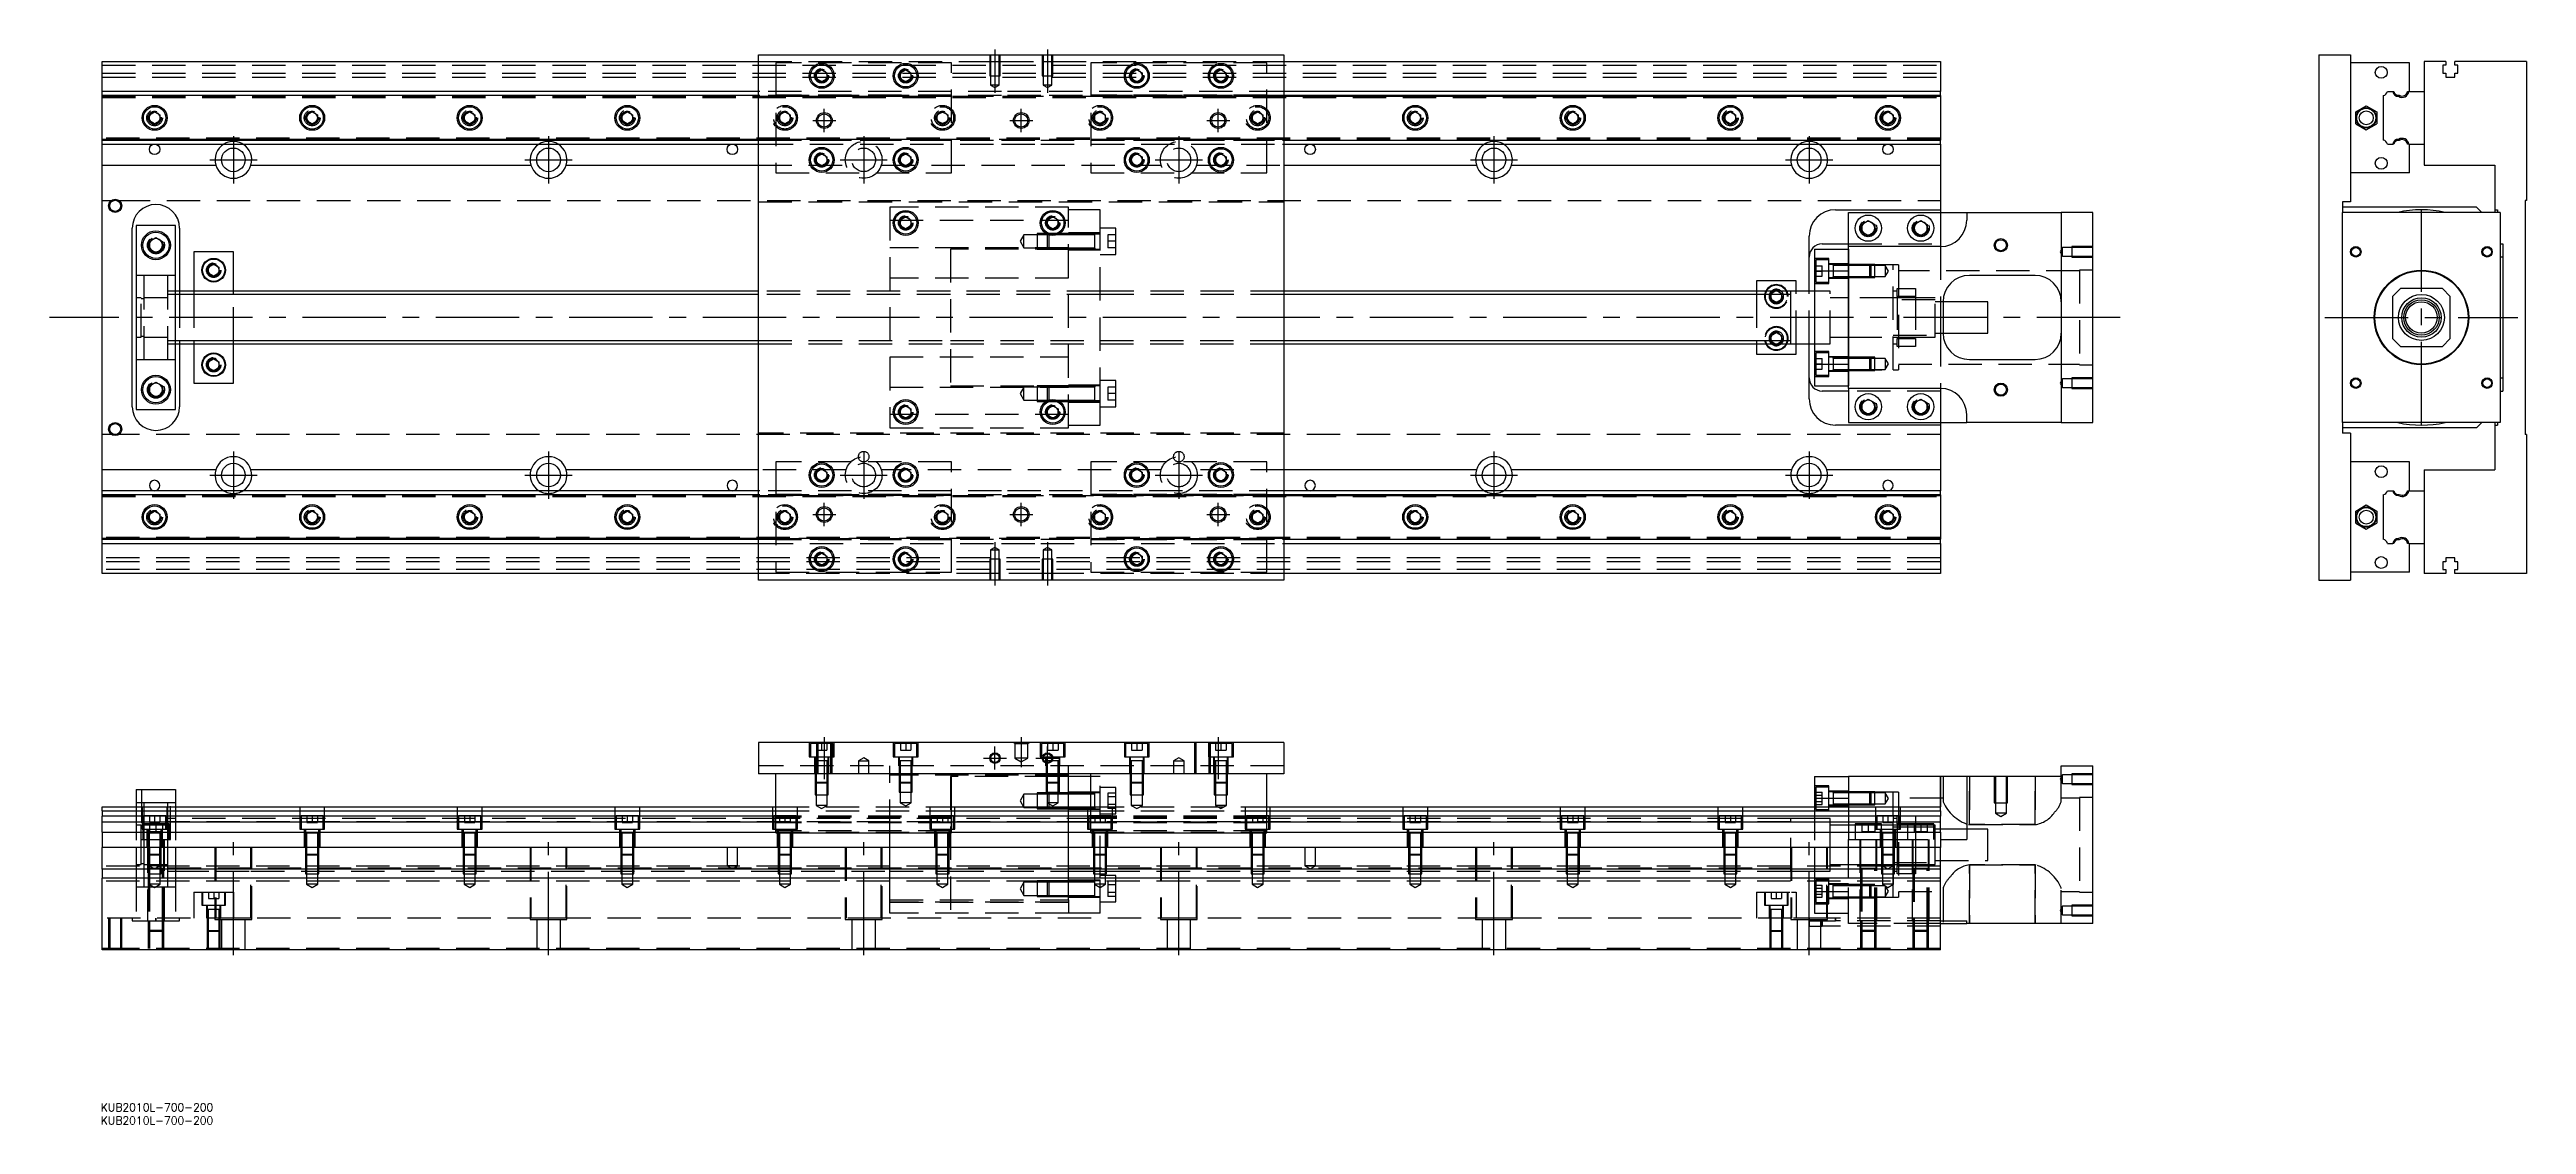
# Model space of a CAD drawing. Extents: x -20 to 923, y -307 to 102.
import ezdxf

# ---------------------------------------------------------------- set-up
doc = ezdxf.new("R2010")
doc.units = 0
doc.linetypes.add('CENTER', pattern=[50.8, 31.75, -6.35, 6.35, -6.35])
doc.linetypes.add('DASHED', pattern=[19.05, 12.7, -6.35])
doc.layers.get('0').update_dxf_attribs({"linetype": 'CONTINUOUS'})
doc.layers.add('CENTER', color=1, linetype='CENTER')
doc.styles.get("Standard").update_dxf_attribs({"font": 'txt.shx', "height": 3, "bigfont": 'bigfont.shx'})

# ---------------------------------------------------------------- blocks, each defined once
blk = doc.blocks.new('*U2')
at = {"color": 7, "linetype": 'CONTINUOUS'}
blk.add_text('KUB2010L-700-200', height=3, dxfattribs=at).set_placement((-0.47, -307.23))
blk = doc.blocks.new('*U3')
at = {"color": 7, "linetype": 'CONTINUOUS'}
blk.add_text('KUB2010L-700-200', height=3, dxfattribs=at).set_placement((-0.47, -302.25))

msp = doc.modelspace()

# ---------------------------------------------------------------- linework, layer by layer
at = {"color": 7, "linetype": 'CONTINUOUS'}
for p, q in [((0, 86), (0, 97.5)), ((0, 97.5), (250, 97.5)), ((250, -100), (250, 100)), ((250, 100), (450, 100)), ((450, 100), (450, -100)), ((450, 97.5), (700, 97.5)), ((700, 97.5), (700, 86)), ((844.13, 100), (856.13, 100)), ((844.13, 100), (844.13, -100)), ((856.13, 100), (856.13, 44)), ((878.63, 97), (856.13, 97)), ((878.63, 86), (878.63, 97)), ((884.13, 97.5), (884.13, 86)), ((892.43, 97.5), (884.13, 97.5)), ((892.43, 96), (891.28, 96)), ((891.28, 96), (891.28, 93)), ((892.43, 97.5), (892.43, 96)), ((895.83, 96), (895.83, 97.5)), ((923.13, 97.5), (895.83, 97.5)), ((896.98, 96), (895.83, 96)), ((896.98, 93), (896.98, 96)), ((923.13, 97.5), (923.13, 44.5)), ((0, 84.460392), (0, 86)), ((250, 86), (0, 86)), ((272, 93.1547), (274, 94.309402)), ((272, 90.8453), (272, 93.1547)), ((274, 89.690598), (272, 90.8453)), ((274, 94.309402), (276, 93.1547)), ((276, 90.8453), (274, 89.690598)), ((276, 93.1547), (276, 90.8453)), ((304, 93.1547), (306, 94.309402)), ((304, 90.8453), (304, 93.1547)), ((306, 89.690598), (304, 90.8453)), ((306, 94.309402), (308, 93.1547)), ((308, 90.8453), (306, 89.690598)), ((308, 93.1547), (308, 90.8453)), ((392, 93.1547), (394, 94.309402)), ((392, 90.8453), (392, 93.1547)), ((394, 89.690598), (392, 90.8453)), ((394, 94.309402), (396, 93.1547)), ((396, 90.8453), (394, 89.690598)), ((396, 93.1547), (396, 90.8453)), ((424, 93.1547), (426, 94.309402)), ((424, 90.8453), (424, 93.1547)), ((426, 89.690598), (424, 90.8453)), ((426, 94.309402), (428, 93.1547)), ((428, 90.8453), (426, 89.690598)), ((428, 93.1547), (428, 90.8453)), ((700, 86), (450, 86)), ((700, 84.460392), (700, 86)), ((870.169608, 86), (872.25154, 86)), ((872.25154, 86), (872.65668, 86)), ((877.807372, 86), (878.311934, 86)), ((878.311934, 86), (884.13, 86)), ((884.13, 86), (884.13, 66)), ((884.13, 86), (884.13, 66)), ((891.28, 93), (892.43, 93)), ((892.43, 93), (892.43, 91.5)), ((892.43, 91.5), (895.83, 91.5)), ((895.83, 91.5), (895.83, 93)), ((895.83, 93), (896.98, 93)), ((0, 67.539608), (0, 84.460392)), ((250, 84.460392), (0, 84.460392)), ((18, 77.1547), (20, 78.309402)), ((18, 74.8453), (18, 77.1547)), ((20, 78.309402), (22, 77.1547)), ((22, 77.1547), (22, 74.8453)), ((78, 77.1547), (80, 78.309402)), ((78, 74.8453), (78, 77.1547)), ((80, 78.309402), (82, 77.1547)), ((82, 77.1547), (82, 74.8453)), ((138, 77.1547), (140, 78.309402)), ((138, 74.8453), (138, 77.1547)), ((140, 78.309402), (142, 77.1547)), ((142, 77.1547), (142, 74.8453)), ((198, 77.1547), (200, 78.309402)), ((198, 74.8453), (198, 77.1547)), ((200, 78.309402), (202, 77.1547)), ((202, 77.1547), (202, 74.8453)), ((700, 84.460392), (450, 84.460392)), ((498, 77.1547), (500, 78.309402)), ((498, 74.8453), (498, 77.1547)), ((500, 78.309402), (502, 77.1547)), ((502, 77.1547), (502, 74.8453)), ((558, 77.1547), (560, 78.309402)), ((558, 74.8453), (558, 77.1547)), ((560, 78.309402), (562, 77.1547)), ((562, 77.1547), (562, 74.8453)), ((618, 77.1547), (620, 78.309402)), ((618, 74.8453), (618, 77.1547)), ((620, 78.309402), (622, 77.1547)), ((622, 77.1547), (622, 74.8453)), ((678, 77.1547), (680, 78.309402)), ((678, 74.8453), (678, 77.1547)), ((680, 78.309402), (682, 77.1547)), ((682, 77.1547), (682, 74.8453)), ((700, 84.460392), (700, 67.539608)), ((858.130002, 78.309401), (862.130002, 80.618802)), ((858.130002, 73.690599), (858.130002, 78.309401)), ((862.130002, 80.618802), (866.130002, 78.309401)), ((866.130002, 78.309401), (866.130002, 73.690599)), ((868.63, 84.460392), (868.63, 67.539608)), ((0, 67.539608), (250, 67.539608)), ((0, 66), (0, 67.539608)), ((20, 73.690598), (18, 74.8453)), ((22, 74.8453), (20, 73.690598)), ((80, 73.690598), (78, 74.8453)), ((82, 74.8453), (80, 73.690598)), ((140, 73.690598), (138, 74.8453)), ((142, 74.8453), (140, 73.690598)), ((200, 73.690598), (198, 74.8453)), ((202, 74.8453), (200, 73.690598)), ((450, 67.539608), (700, 67.539608)), ((500, 73.690598), (498, 74.8453)), ((502, 74.8453), (500, 73.690598)), ((560, 73.690598), (558, 74.8453)), ((562, 74.8453), (560, 73.690598)), ((620, 73.690598), (618, 74.8453)), ((622, 74.8453), (620, 73.690598)), ((680, 73.690598), (678, 74.8453)), ((682, 74.8453), (680, 73.690598)), ((700, 66), (700, 67.539608)), ((858.130002, 73.690599), (862.130002, 71.381198)), ((862.130002, 71.381198), (866.130002, 73.690599)), ((0, 66), (250, 66)), ((0, 58), (0, 66)), ((0, 58), (43.291796, 58)), ((0, -58), (0, 58)), ((56.708204, 58), (163.291796, 58)), ((176.708204, 58), (250, 58)), ((272, 61.1547), (274, 62.309402)), ((272, 58.8453), (272, 61.1547)), ((274, 57.690598), (272, 58.8453)), ((274, 62.309402), (276, 61.1547)), ((276, 58.8453), (274, 57.690598)), ((276, 61.1547), (276, 58.8453)), ((304, 61.1547), (306, 62.309402)), ((304, 58.8453), (304, 61.1547)), ((306, 57.690598), (304, 58.8453)), ((306, 62.309402), (308, 61.1547)), ((308, 58.8453), (306, 57.690598)), ((308, 61.1547), (308, 58.8453)), ((392, 61.1547), (394, 62.309402)), ((392, 58.8453), (392, 61.1547)), ((394, 57.690598), (392, 58.8453)), ((394, 62.309402), (396, 61.1547)), ((396, 58.8453), (394, 57.690598)), ((396, 61.1547), (396, 58.8453)), ((424, 61.1547), (426, 62.309402)), ((424, 58.8453), (424, 61.1547)), ((426, 57.690598), (424, 58.8453)), ((426, 62.309402), (428, 61.1547)), ((428, 58.8453), (426, 57.690598)), ((428, 61.1547), (428, 58.8453)), ((450, 66), (700, 66)), ((450, 58), (523.291796, 58)), ((536.708204, 58), (643.291796, 58)), ((656.708204, 58), (700, 58)), ((700, 66), (700, 58)), ((700, 58), (700, 41)), ((870.169608, 66), (872.25154, 66)), ((872.65668, 66), (872.25154, 66)), ((878.311934, 66), (877.807372, 66)), ((878.311934, 66), (884.13, 66)), ((878.63, 55), (878.63, 66)), ((884.13, 66), (884.13, 58)), ((884.13, 58), (911.13, 58)), ((911.13, 58), (911.13, 41)), ((878.63, 55), (856.13, 55)), ((304, 37.1547), (306, 38.309402)), ((306, 38.309402), (308, 37.1547)), ((360, 37.1547), (362, 38.309402)), ((362, 38.309402), (364, 37.1547)), ((660, 41), (700, 41)), ((665, 27), (665, 40)), ((665, 40), (710, 40)), ((700, 41), (700, 40)), ((710, 40), (710, 37)), ((710, 40), (746, 40)), ((746, 40), (746, -40)), ((758, 40), (746, 40)), ((758, -40), (758, 40)), ((856.13, 44), (853.13, 44)), ((853.13, 44), (853.13, 40)), ((904.13, 42), (853.13, 42)), ((853.13, -40), (853.13, 40)), ((913.13, 40), (853.13, 40)), ((906.13, 40), (904.13, 42)), ((911.13, 41), (912.13, 41)), ((911.13, 41), (911.13, 40)), ((912.13, 41), (912.13, 40)), ((913.13, 40), (913.13, -40)), ((923.13, 44.5), (922.63, 44.5)), ((922.63, 44.5), (922.63, -44.5)), ((11.5, -34), (11.5, 34)), ((13, 35), (13, -35)), ((28, 35), (13, 35)), ((18, 28.943376), (20.5, 30.386752)), ((18, 26.056624), (18, 28.943376)), ((20.5, 30.386752), (23, 28.943376)), ((23, 28.943376), (23, 26.056624)), ((28, -35), (28, 35)), ((29.5, 34), (29.5, 10)), ((304, 34.8453), (304, 37.1547)), ((306, 33.690598), (304, 34.8453)), ((308, 34.8453), (306, 33.690598)), ((308, 37.1547), (308, 34.8453)), ((360, 34.8453), (360, 37.1547)), ((362, 33.690598), (360, 34.8453)), ((364, 34.8453), (362, 33.690598)), ((364, 37.1547), (364, 34.8453)), ((650, 10), (650, 31)), ((670, 35.443376), (672.5, 36.886752)), ((670, 32.556624), (670, 35.443376)), ((672.5, 31.113248), (670, 32.556624)), ((672.5, 36.886752), (675, 35.443376)), ((675, 32.556624), (672.5, 31.113248)), ((675, 35.443376), (675, 32.556624)), ((690, 35.443376), (692.5, 36.886752)), ((690, 32.556624), (690, 35.443376)), ((692.5, 31.113248), (690, 32.556624)), ((692.5, 36.886752), (695, 35.443376)), ((695, 32.556624), (692.5, 31.113248)), ((695, 35.443376), (695, 32.556624)), ((20.5, 24.613248), (18, 26.056624)), ((23, 26.056624), (20.5, 24.613248)), ((50, 25), (35, 25)), ((35, 25), (35, 10)), ((40.5, 19.1547), (42.5, 20.309402)), ((40.5, 16.8453), (40.5, 19.1547)), ((42.5, 20.309402), (44.5, 19.1547)), ((44.5, 19.1547), (44.5, 16.8453)), ((50, 10), (50, 25)), ((378, 26.011846), (378, 26.012874)), ((652, 26), (665, 26)), ((652, 26), (652, 17.78342)), ((655, 28), (665, 28)), ((665, 17.78342), (665, 27)), ((700, 27), (665, 27)), ((913.13, 28), (914.13, 28)), ((914.13, 23), (913.13, 23)), ((914.13, 28), (914.13, -28)), ((250, 10), (28, 10)), ((42.5, 15.690598), (40.5, 16.8453)), ((44.5, 16.8453), (42.5, 15.690598)), ((643, 10), (450, 10)), ((630, 14), (630, 10)), ((645, 14), (630, 14)), ((643, 10), (642.995, 10)), ((643, -9.999498), (643, 10)), ((652, 10), (643, 10)), ((643.005, 10), (643, 10)), ((645, 10), (645, 14)), ((652, 17.78342), (665, 17.78342)), ((652, 17.78342), (652, -17.78342)), ((665, 17.78342), (665, -17.78342)), ((665, -17.78342), (665, 17.78342)), ((736, 16), (711, 16)), ((875.13, 11), (872.13, 8)), ((891.13, 11), (875.13, 11)), ((894.13, 8), (891.13, 11)), ((701, 6), (701, -6)), ((718, 6), (701, 6)), ((718, -6), (718, 6)), ((872.13, 8), (872.13, -8)), ((894.13, -8), (894.13, 8)), ((701, -6), (718, -6)), ((872.13, -8), (875.13, -11)), ((891.13, -11), (894.13, -8)), ((28, -10), (250, -10)), ((29.5, -10), (29.5, -34)), ((35, -10), (35, -25)), ((40.5, -16.8453), (42.5, -15.690598)), ((40.5, -19.1547), (40.5, -16.8453)), ((42.5, -15.690598), (44.5, -16.8453)), ((44.5, -16.8453), (44.5, -19.1547)), ((50, -25), (50, -10)), ((450, -10), (643, -10)), ((630, -10), (630, -14)), ((630, -14), (645, -14)), ((637.5, -10.309402), (636.964102, -10)), ((638.035898, -10), (637.5, -10.309402)), ((642.995, -10), (643, -10)), ((643, -10), (652, -10)), ((643, -10), (643.005, -10)), ((645, -14), (645, -10)), ((650, -31), (650, -10)), ((652, -17.78342), (665, -17.78342)), ((652, -17.78342), (652, -26)), ((665, -27), (665, -17.78342)), ((711, -16), (736, -16)), ((875.13, -11), (891.13, -11)), ((18, -26.056624), (20.5, -24.613248)), ((18, -28.943376), (18, -26.056624)), ((20.5, -24.613248), (23, -26.056624)), ((23, -26.056624), (23, -28.943376)), ((35, -25), (50, -25)), ((42.5, -20.309402), (40.5, -19.1547)), ((44.5, -19.1547), (42.5, -20.309402)), ((652, -26), (665, -26)), ((665, -28), (655, -28)), ((700, -27), (665, -27)), ((665, -27), (665, -40)), ((913.13, -23), (914.13, -23)), ((913.13, -28), (914.13, -28)), ((13, -35), (28, -35)), ((20.5, -30.386752), (18, -28.943376)), ((23, -28.943376), (20.5, -30.386752)), ((304, -34.8453), (306, -33.690598)), ((304, -37.1547), (304, -34.8453)), ((306, -38.309402), (304, -37.1547)), ((306, -33.690598), (308, -34.8453)), ((308, -37.1547), (306, -38.309402)), ((308, -34.8453), (308, -37.1547)), ((360, -31.511852), (360.44468, -31.511852)), ((360, -34.8453), (362, -33.690598)), ((360, -37.1547), (360, -34.8453)), ((362, -38.309402), (360, -37.1547)), ((362, -33.690598), (364, -34.8453)), ((364, -37.1547), (362, -38.309402)), ((364, -34.8453), (364, -37.1547)), ((670, -32.556624), (672.5, -31.113248)), ((670, -35.443376), (670, -32.556624)), ((672.5, -36.886752), (670, -35.443376)), ((672.5, -31.113248), (675, -32.556624)), ((675, -35.443376), (672.5, -36.886752)), ((675, -32.556624), (675, -35.443376)), ((690, -32.556624), (692.5, -31.113248)), ((690, -35.443376), (690, -32.556624)), ((692.5, -36.886752), (690, -35.443376)), ((692.5, -31.113248), (695, -32.556624)), ((695, -35.443376), (692.5, -36.886752)), ((695, -32.556624), (695, -35.443376)), ((710, -40), (710, -37)), ((700, -41), (660, -41)), ((665, -40), (710, -40)), ((700, -40), (700, -41)), ((700, -41), (700, -58)), ((746, -40), (710, -40)), ((746, -40), (758, -40)), ((853.13, -40), (853.13, -44)), ((913.13, -40), (853.13, -40)), ((904.13, -42), (853.13, -42)), ((856.13, -44), (853.13, -44)), ((856.13, -44), (856.13, -100)), ((904.13, -42), (906.13, -40)), ((911.13, -40), (911.13, -41)), ((911.13, -41), (911.13, -58)), ((911.13, -41), (912.13, -41)), ((912.13, -40), (912.13, -41)), ((923.13, -44.5), (922.63, -44.5)), ((923.13, -44.5), (923.13, -97.5)), ((878.63, -55), (856.13, -55)), ((878.63, -66), (878.63, -55)), ((0, -66), (0, -58)), ((43.291796, -58), (0, -58)), ((0, -67.539608), (0, -66)), ((250, -66), (0, -66)), ((163.291796, -58), (56.708204, -58)), ((250, -58), (176.708204, -58)), ((272, -58.8453), (274, -57.690598)), ((272, -61.1547), (272, -58.8453)), ((274, -62.309402), (272, -61.1547)), ((274, -57.690598), (276, -58.8453)), ((276, -61.1547), (274, -62.309402)), ((276, -58.8453), (276, -61.1547)), ((304, -58.8453), (306, -57.690598)), ((304, -61.1547), (304, -58.8453)), ((306, -62.309402), (304, -61.1547)), ((306, -57.690598), (308, -58.8453)), ((308, -61.1547), (306, -62.309402)), ((308, -58.8453), (308, -61.1547)), ((392, -58.8453), (394, -57.690598)), ((392, -61.1547), (392, -58.8453)), ((394, -62.309402), (392, -61.1547)), ((394, -57.690598), (396, -58.8453)), ((396, -61.1547), (394, -62.309402)), ((396, -58.8453), (396, -61.1547)), ((424, -58.8453), (426, -57.690598)), ((424, -61.1547), (424, -58.8453)), ((426, -62.309402), (424, -61.1547)), ((426, -57.690598), (428, -58.8453)), ((428, -61.1547), (426, -62.309402)), ((428, -58.8453), (428, -61.1547)), ((523.291796, -58), (450, -58)), ((700, -66), (450, -66)), ((643.291796, -58), (536.708204, -58)), ((700, -58), (656.708204, -58)), ((700, -58), (700, -66)), ((700, -67.539608), (700, -66)), ((870.169608, -66), (872.25154, -66)), ((872.25154, -66), (872.65668, -66)), ((877.807372, -66), (878.311934, -66)), ((878.311934, -66), (884.13, -66)), ((884.13, -58), (884.13, -66)), ((884.13, -58), (911.13, -58)), ((884.13, -66), (884.13, -86)), ((884.13, -66), (884.13, -86)), ((250, -67.539608), (0, -67.539608)), ((0, -84.460392), (0, -67.539608)), ((18, -74.8453), (20, -73.690598)), ((18, -77.1547), (18, -74.8453)), ((20, -73.690598), (22, -74.8453)), ((22, -74.8453), (22, -77.1547)), ((78, -74.8453), (80, -73.690598)), ((78, -77.1547), (78, -74.8453)), ((80, -73.690598), (82, -74.8453)), ((82, -74.8453), (82, -77.1547)), ((138, -74.8453), (140, -73.690598)), ((138, -77.1547), (138, -74.8453)), ((140, -73.690598), (142, -74.8453)), ((142, -74.8453), (142, -77.1547)), ((198, -74.8453), (200, -73.690598)), ((198, -77.1547), (198, -74.8453)), ((200, -73.690598), (202, -74.8453)), ((202, -74.8453), (202, -77.1547)), ((700, -67.539608), (450, -67.539608)), ((498, -74.8453), (500, -73.690598)), ((498, -77.1547), (498, -74.8453)), ((500, -73.690598), (502, -74.8453)), ((502, -74.8453), (502, -77.1547)), ((558, -74.8453), (560, -73.690598)), ((558, -77.1547), (558, -74.8453)), ((560, -73.690598), (562, -74.8453)), ((562, -74.8453), (562, -77.1547)), ((618, -74.8453), (620, -73.690598)), ((618, -77.1547), (618, -74.8453)), ((620, -73.690598), (622, -74.8453)), ((622, -74.8453), (622, -77.1547)), ((678, -74.8453), (680, -73.690598)), ((678, -77.1547), (678, -74.8453)), ((680, -73.690598), (682, -74.8453)), ((682, -74.8453), (682, -77.1547)), ((700, -67.539608), (700, -84.460392)), ((858.130002, -73.690599), (862.130002, -71.381198)), ((858.130002, -78.309401), (858.130002, -73.690599)), ((862.130002, -71.381198), (866.130002, -73.690599)), ((866.130002, -73.690599), (866.130002, -78.309401)), ((868.63, -67.539608), (868.63, -84.460392)), ((0, -84.460392), (250, -84.460392)), ((0, -86), (0, -84.460392)), ((20, -78.309402), (18, -77.1547)), ((22, -77.1547), (20, -78.309402)), ((80, -78.309402), (78, -77.1547)), ((82, -77.1547), (80, -78.309402)), ((140, -78.309402), (138, -77.1547)), ((142, -77.1547), (140, -78.309402)), ((200, -78.309402), (198, -77.1547)), ((202, -77.1547), (200, -78.309402)), ((450, -84.460392), (700, -84.460392)), ((500, -78.309402), (498, -77.1547)), ((502, -77.1547), (500, -78.309402)), ((560, -78.309402), (558, -77.1547)), ((562, -77.1547), (560, -78.309402)), ((620, -78.309402), (618, -77.1547)), ((622, -77.1547), (620, -78.309402)), ((680, -78.309402), (678, -77.1547)), ((682, -77.1547), (680, -78.309402)), ((700, -86), (700, -84.460392)), ((858.130002, -78.309401), (862.130002, -80.618802)), ((862.130002, -80.618802), (866.130002, -78.309401)), ((0, -86), (250, -86)), ((0, -97.5), (0, -86)), ((272, -90.8453), (274, -89.690598)), ((272, -93.1547), (272, -90.8453)), ((274, -94.309402), (272, -93.1547)), ((274, -89.690598), (276, -90.8453)), ((276, -93.1547), (274, -94.309402)), ((276, -90.8453), (276, -93.1547)), ((304, -90.8453), (306, -89.690598)), ((304, -93.1547), (304, -90.8453)), ((306, -94.309402), (304, -93.1547)), ((306, -89.690598), (308, -90.8453)), ((308, -93.1547), (306, -94.309402)), ((308, -90.8453), (308, -93.1547)), ((392, -90.8453), (394, -89.690598)), ((392, -93.1547), (392, -90.8453)), ((394, -94.309402), (392, -93.1547)), ((394, -89.690598), (396, -90.8453)), ((396, -93.1547), (394, -94.309402)), ((396, -90.8453), (396, -93.1547)), ((424, -90.8453), (426, -89.690598)), ((424, -93.1547), (424, -90.8453)), ((426, -94.309402), (424, -93.1547)), ((426, -89.690598), (428, -90.8453)), ((428, -93.1547), (426, -94.309402)), ((428, -90.8453), (428, -93.1547)), ((450, -86), (700, -86)), ((700, -86), (700, -97.5)), ((870.169608, -86), (872.25154, -86)), ((872.65668, -86), (872.25154, -86)), ((878.311934, -86), (877.807372, -86)), ((878.311934, -86), (884.13, -86)), ((878.63, -97), (878.63, -86)), ((884.13, -86), (884.13, -97.5)), ((892.43, -93), (891.28, -93)), ((891.28, -93), (891.28, -96)), ((895.83, -91.5), (892.43, -91.5)), ((892.43, -91.5), (892.43, -93)), ((895.83, -93), (895.83, -91.5)), ((896.98, -93), (895.83, -93)), ((896.98, -96), (896.98, -93)), ((250, -97.5), (0, -97.5)), ((450, -100), (250, -100)), ((700, -97.5), (450, -97.5)), ((844.13, -100), (856.13, -100)), ((878.63, -97), (856.13, -97)), ((892.43, -97.5), (884.13, -97.5)), ((891.28, -96), (892.43, -96)), ((892.43, -96), (892.43, -97.5)), ((895.83, -97.5), (895.83, -96)), ((895.83, -96), (896.98, -96)), ((923.13, -97.5), (895.83, -97.5)), ((250, -161.76), (250, -173.76)), ((450, -161.76), (250, -161.76)), ((450, -161.76), (450, -173.76)), ((450, -173.76), (250, -173.76)), ((256.5, -196.26), (256.5, -173.76)), ((323.5, -196.26), (323.5, -173.76)), ((368, -186.26), (368, -173.76)), ((376.5, -174.76), (368, -174.76)), ((376.5, -196.26), (376.5, -173.76)), ((443.5, -196.26), (443.5, -173.76)), ((652, -174.76), (665, -174.76)), ((652, -174.76), (652, -182.97658)), ((665, -174.76), (665, -186.26)), ((700, -174.76), (665, -174.76)), ((700, -186.26), (700, -174.76)), ((710, -174.76), (700, -174.76)), ((710, -174.76), (710, -198.76)), ((746, -174.76), (710, -174.76)), ((746, -174.76), (746, -170.76)), ((746, -170.76), (758, -170.76)), ((758, -230.76), (758, -170.76)), ((0, -186.26), (256.5, -186.26)), ((0, -187.799608), (0, -186.26)), ((0, -187.799608), (256.5, -187.799608)), ((0, -187.799608), (0, -189.88154)), ((13, -179.76), (28, -179.76)), ((13, -179.76), (13, -186.26)), ((28, -179.76), (28, -186.26)), ((323.5, -186.26), (376.5, -186.26)), ((323.5, -187.799608), (376.5, -187.799608)), ((443.5, -186.26), (700, -186.26)), ((443.5, -187.799608), (700, -187.799608)), ((652, -182.97658), (665, -182.97658)), ((652, -182.97658), (652, -186.26)), ((700, -187.799608), (700, -186.26)), ((700, -187.799608), (700, -189.88154)), ((256.5, -189.88154), (0, -189.88154)), ((0, -192.096666), (0, -189.88154)), ((256.5, -192.096666), (0, -192.096666)), ((0, -195.941934), (0, -192.096666)), ((0, -195.941934), (256.5, -195.941934)), ((0, -195.941934), (0, -201.76)), ((256.5, -196.26), (323.5, -196.26)), ((376.5, -189.88154), (323.5, -189.88154)), ((376.5, -192.096666), (323.5, -192.096666)), ((323.5, -195.941934), (376.5, -195.941934)), ((376.5, -196.26), (443.5, -196.26)), ((700, -189.88154), (443.5, -189.88154)), ((700, -192.096666), (443.5, -192.096666)), ((443.5, -195.941934), (700, -195.941934)), ((700, -192.096666), (700, -189.88154)), ((700, -195.941934), (700, -192.096666)), ((700, -195.941934), (700, -201.76)), ((0, -210.06), (0, -201.76)), ((700, -201.76), (0, -201.76)), ((700, -198.76), (710, -198.76)), ((700, -210.06), (700, -201.76)), ((700, -210.06), (0, -210.06)), ((0, -210.06), (0, -213.46)), ((0, -240.76), (0, -213.46)), ((700, -213.46), (0, -213.46)), ((700, -213.46), (700, -210.06)), ((700, -240.76), (700, -213.46)), ((700, -229.76), (710, -229.76)), ((700, -230.76), (710, -230.76)), ((710, -230.76), (710, -229.76)), ((758, -230.76), (710, -230.76)), ((700, -240.76), (0, -240.76))]:
    msp.add_line(p, q, dxfattribs=at)
at = {"color": 3, "linetype": 'DASHED'}
for p, q in [((0, 96), (700, 96)), ((250, 97.5), (338.000006, 97.5)), ((256.5, 97), (256.5, 55)), ((323.5, 97), (256.5, 97)), ((323.5, 55), (323.5, 97)), ((338.000006, 100), (338.000006, 92)), ((338.000006, 97.5), (341.999994, 97.5)), ((338.35, 100), (338.35, 92)), ((341.65, 92), (341.65, 100)), ((341.999994, 92), (341.999994, 100)), ((341.999994, 97.5), (358.000006, 97.5)), ((358.000006, 100), (358.000006, 92)), ((358.000006, 97.5), (361.999994, 97.5)), ((358.35, 100), (358.35, 92)), ((361.65, 92), (361.65, 100)), ((361.999994, 92), (361.999994, 100)), ((361.999994, 97.5), (450, 97.5)), ((443.5, 97), (376.5, 97)), ((376.5, 97), (376.5, 55)), ((443.5, 55), (443.5, 97)), ((0, 93), (700, 93)), ((0, 91.5), (700, 91.5)), ((250.5, 86), (250, 86)), ((342.5, 86), (250.5, 86)), ((276.483582, 92.286038), (276.5, 92)), ((308.483582, 92.286038), (308.5, 92)), ((338.000006, 92), (341.999994, 92)), ((338.35, 92), (338.35, 88.5)), ((341.65, 88.5), (338.35, 88.5)), ((338.35, 88.5), (340, 87.547372)), ((340, 87.547372), (341.65, 88.5)), ((341.65, 88.5), (341.65, 92)), ((357.5, 86), (342.5, 86)), ((449.5, 86), (357.5, 86)), ((358.000006, 92), (361.999994, 92)), ((358.35, 92), (358.35, 88.5)), ((361.65, 88.5), (358.35, 88.5)), ((358.35, 88.5), (360, 87.547372)), ((360, 87.547372), (361.65, 88.5)), ((361.65, 88.5), (361.65, 92)), ((396.483582, 92.286038), (396.5, 92)), ((428.483582, 92.286038), (428.5, 92)), ((450, 86), (449.5, 86)), ((0, 84.204452), (250, 84.204452)), ((0, 84.2), (700, 84.2)), ((0, 83.8), (700, 83.8)), ((22.483582, 76.286038), (22.5, 76)), ((82.483582, 76.286038), (82.5, 76)), ((142.483582, 76.286038), (142.5, 76)), ((202.483582, 76.286038), (202.5, 76)), ((250.5, 84.460392), (250, 84.460392)), ((250, 84.204452), (250.5, 84.204452)), ((342.5, 84.460392), (250.5, 84.460392)), ((250.5, 84.204452), (449.5, 84.204452)), ((323.5, 84.643014), (256.5, 84.643014)), ((256.5, 84.6), (323.5, 84.6)), ((256.5, 84.3), (323.5, 84.3)), ((258, 77.1547), (260, 78.309402)), ((258, 74.8453), (258, 77.1547)), ((260, 78.309402), (262, 77.1547)), ((262, 77.1547), (262, 74.8453)), ((262.483582, 76.286038), (262.5, 76)), ((318, 77.1547), (320, 78.309402)), ((318, 74.8453), (318, 77.1547)), ((320, 78.309402), (322, 77.1547)), ((322, 77.1547), (322, 74.8453)), ((322.483582, 76.286038), (322.5, 76)), ((357.5, 84.460392), (342.5, 84.460392)), ((449.5, 84.460392), (357.5, 84.460392)), ((443.5, 84.643014), (376.5, 84.643014)), ((376.5, 84.6), (443.5, 84.6)), ((376.5, 84.3), (443.5, 84.3)), ((377.5, 76), (377.518502, 76.303588)), ((378, 77.1547), (380, 78.309402)), ((378, 74.8453), (378, 77.1547)), ((380, 78.309402), (382, 77.1547)), ((382, 77.1547), (382, 74.8453)), ((438, 77.1547), (440, 78.309402)), ((438, 74.8453), (438, 77.1547)), ((440, 78.309402), (442, 77.1547)), ((442, 77.1547), (442, 74.8453)), ((442.483582, 76.286038), (442.5, 76)), ((450, 84.460392), (449.5, 84.460392)), ((449.5, 84.204452), (450, 84.204452)), ((450, 84.204452), (700, 84.204452)), ((497.5, 76), (497.518502, 76.303588)), ((562.483582, 76.286038), (562.5, 76)), ((617.5, 76), (617.518502, 76.303588)), ((682.483582, 76.286038), (682.5, 76)), ((700, 68.2), (0, 68.2)), ((700, 67.8), (0, 67.8)), ((250, 67.795548), (0, 67.795548)), ((250.5, 67.795548), (250, 67.795548)), ((250, 67.539608), (250.5, 67.539608)), ((449.5, 67.795548), (250.5, 67.795548)), ((250.5, 67.539608), (342.5, 67.539608)), ((323.5, 67.7), (256.5, 67.7)), ((323.5, 67.4), (256.5, 67.4)), ((323.5, 67.356986), (256.5, 67.356986)), ((260, 73.690598), (258, 74.8453)), ((262, 74.8453), (260, 73.690598)), ((320, 73.690598), (318, 74.8453)), ((322, 74.8453), (320, 73.690598)), ((342.5, 67.539608), (357.5, 67.539608)), ((357.5, 67.539608), (449.5, 67.539608)), ((443.5, 67.7), (376.5, 67.7)), ((443.5, 67.4), (376.5, 67.4)), ((443.5, 67.356986), (376.5, 67.356986)), ((380, 73.690598), (378, 74.8453)), ((382, 74.8453), (380, 73.690598)), ((440, 73.690598), (438, 74.8453)), ((442, 74.8453), (440, 73.690598)), ((450, 67.795548), (449.5, 67.795548)), ((449.5, 67.539608), (450, 67.539608)), ((700, 67.795548), (450, 67.795548)), ((250, 66), (250.5, 66)), ((250, 58), (283.291796, 58)), ((250.5, 66), (342.5, 66)), ((276.483582, 60.286038), (276.5, 60)), ((296.708204, 58), (403.291796, 58)), ((308.483582, 60.286038), (308.5, 60)), ((342.5, 66), (357.5, 66)), ((357.5, 66), (449.5, 66)), ((396.483582, 60.286038), (396.5, 60)), ((416.708204, 58), (450, 58)), ((423.5, 60), (423.512884, 60.253488)), ((449.5, 66), (450, 66)), ((256.5, 55), (323.5, 55)), ((376.5, 55), (443.5, 55)), ((0, 44.5), (4.359688, 44.5)), ((5.640312, 44.5), (700, 44.5)), ((250, 44), (450, 44)), ((368, 42), (300, 42)), ((300, 42), (300, -42)), ((368, -42), (368, 42)), ((380, 41), (368, 41)), ((380, 31.701734), (380, 41)), ((700, 40), (700, 28)), ((300, 37), (368, 37)), ((303.5, 36), (303.512884, 36.253488)), ((351, 31.511852), (349.556624, 29.011852)), ((349.556624, 29.011852), (351, 26.511852)), ((351, 26.511852), (351, 31.511852)), ((356, 31.511852), (351, 31.511852)), ((356, 32.011846), (356, 26.011856)), ((359.419858, 32.011846), (356, 32.011846)), ((359.99998, 31.511852), (356, 31.511852)), ((360.49998, 32.011846), (359.419858, 32.011846)), ((360.124214, 31.636066), (360, 31.511852)), ((360, 26.511852), (360, 31.511852)), ((360.44468, 31.511852), (360, 31.511852)), ((360.5, 32.011852), (360.124214, 31.636066)), ((363.55532, 31.511852), (360.44468, 31.511852)), ((360.531284, 32.011846), (360.499994, 32.011846)), ((360.5, 32.011852), (360.5, 31.49306)), ((360.53127, 32.011852), (360.5, 32.011852)), ((360.5, 31.49306), (360.5, 26.011852)), ((363.46873, 32.011852), (360.53127, 32.011852)), ((363.468716, 32.011846), (360.531284, 32.011846)), ((364.580142, 32.011846), (363.468716, 32.011846)), ((364.580148, 32.011852), (363.46873, 32.011852)), ((368, 31.511852), (363.55532, 31.511852)), ((364.483582, 36.286038), (364.5, 36)), ((368, 32.011846), (364.580142, 32.011846)), ((368, 32.011852), (364.580148, 32.011852)), ((380, 32.261852), (368, 32.261852)), ((380, 31.701734), (368, 31.701734)), ((378.005, 32.011852), (368.00002, 32.011852)), ((378, 31.511852), (368.00002, 31.511852)), ((380, 32.011852), (377.995, 32.011852)), ((378, 31.662054), (378, 32.011852)), ((378, 32.011852), (378, 31.662054)), ((378, 26.361648), (378, 31.662054)), ((386, 34.011852), (380, 34.011852)), ((380, -31.701734), (380, 31.701734)), ((383, 31.511852), (383, 29.011852)), ((386, 31.511852), (383, 31.511852)), ((386, 29.011852), (383, 29.011852)), ((383, 29.011852), (383, 26.511852)), ((386, 24.011852), (386, 34.011852)), ((669.5, 34), (669.520026, 34.346056)), ((689.5, 34), (689.520026, 34.346056)), ((23.477798, 27.864306), (23.5, 27.5)), ((368, 26.5), (300, 26.5)), ((323, 26), (323, -26)), ((368, 26), (323, 26)), ((351, 26.511852), (356, 26.511852)), ((356, 26.511852), (359.99998, 26.511852)), ((356, 26.011856), (360.49998, 26.011856)), ((360, 26.511852), (368, 26.511852)), ((360, 26.511852), (360.5, 26.011852)), ((360.5, 26.011856), (368, 26.011856)), ((360.5, 26.011852), (368, 26.011852)), ((368, 25.761852), (380, 25.761852)), ((368.00002, 26.511852), (378, 26.511852)), ((368.00002, 26.011852), (378.005, 26.011852)), ((377.995, 26.011852), (380, 26.011852)), ((378, 26.011852), (378, 26.361648)), ((378, 26.361648), (378, 26.011852)), ((380, 24.011852), (386, 24.011852)), ((386, 26.511852), (383, 26.511852)), ((657.5, 22.42767), (652, 22.42767)), ((652.5, 21.92767), (652.5, 13.42767)), ((657.5, 21.92767), (652.5, 21.92767)), ((652.5, 19.67767), (655, 19.67767)), ((655, 17.67767), (655, 19.67767)), ((657.5, 12.92767), (657.5, 22.42767)), ((665, 20.42767), (657.5, 20.42767)), ((659.1, 20.17767), (657.5, 20.17767)), ((659.1, 20.17767), (659.095, 20.17767)), ((659.1, 20.17767), (659.1, 19.92022)), ((659.1, 19.920202), (659.1, 20.17767)), ((659.105, 20.17767), (659.1, 20.17767)), ((664.99998, 20.17767), (659.1, 20.17767)), ((659.1, 19.92022), (659.1, 15.435068)), ((664.99998, 19.77767), (659.1, 19.77767)), ((665, 28), (700, 28)), ((665, 26), (665, 17.78342)), ((673.1, 20.17767), (665, 20.17767)), ((673.1, 20.177664), (665, 20.177664)), ((682, 20), (665, 20)), ((673.5, 19.77767), (665, 19.77767)), ((673.1, 15.17767), (673.1, 20.17767)), ((673.5, 19.77767), (673.1, 20.17767)), ((675, 20.177664), (673.10002, 20.177664)), ((673.5, 19.77767), (673.5, 15.57767)), ((675, 19.77767), (673.50002, 19.77767)), ((675, 15.177674), (675, 20.177664)), ((679, 19.77767), (675, 19.77767)), ((679, 19.77767), (679, 15.57767)), ((680.212436, 17.67767), (679, 19.77767)), ((682, -20), (682, 20)), ((684, 20), (682, 20)), ((684, 20), (684, -20)), ((700, 28), (700, 27)), ((700, 27), (700, 6)), ((746.5, 26.65), (745.547372, 25)), ((745.547372, 25), (746.5, 23.35)), ((746.5, 23.35), (746.5, 26.65)), ((750, 26.65), (746.5, 26.65)), ((746.5, 23.35), (750, 23.35)), ((750, 26.999994), (750, 23.000006)), ((758, 26.999994), (750, 26.999994)), ((758, 26.65), (750, 26.65)), ((750, 23.35), (758, 23.35)), ((750, 23.000006), (758, 23.000006)), ((16, 16), (13, 16)), ((16, -16), (16, 16)), ((25, 16), (16, 16)), ((25, -16), (25, 16)), ((28, 16), (25, 16)), ((28, 10), (25, 10)), ((29.5, 10), (29.5, 8.75)), ((35, 10), (35, 8.75)), ((40, 18), (40.012884, 18.253488)), ((50, 8.75), (50, 10)), ((322.99998, 10), (250, 10)), ((368, 15), (300, 15)), ((380, 10), (323, 10)), ((450, 10), (380.00002, 10)), ((630, 10), (630, 8.75)), ((635.5, 9.1547), (636.964102, 10)), ((636.964102, 10), (637.5, 10.309402)), ((637.5, 10.309402), (638.035898, 10)), ((638.035898, 10), (639.5, 9.1547)), ((645, -10), (645, 10)), ((650, -10), (650, 10)), ((652, 12.92767), (657.5, 12.92767)), ((658, 10), (652, 10)), ((652.5, 17.67767), (655, 17.67767)), ((652.5, 15.67767), (655, 15.67767)), ((652.5, 13.42767), (657.5, 13.42767)), ((655, 15.67767), (655, 17.67767)), ((657.5, 15.17767), (659.1, 15.17767)), ((657.5, 14.92767), (665, 14.92767)), ((658, -10), (658, 10)), ((659.095, 15.17767), (659.1, 15.17767)), ((659.1, 15.57767), (664.99998, 15.57767)), ((659.1, 15.17767), (659.1, 15.435118)), ((659.1, 15.435068), (659.1, 15.17767)), ((659.1, 15.17767), (659.105, 15.17767)), ((659.1, 15.17767), (664.99998, 15.17767)), ((665, 15.57767), (673.5, 15.57767)), ((665, 15.177674), (673.1, 15.177674)), ((665, 15.17767), (673.1, 15.17767)), ((673.1, 15.17767), (673.5, 15.57767)), ((673.10002, 15.177674), (675, 15.177674)), ((673.50002, 15.57767), (675, 15.57767)), ((675, 15.57767), (679, 15.57767)), ((679, 15.57767), (680.212436, 17.67767)), ((683.5, 10), (682, 10)), ((683.5, 11), (690.5, 11)), ((683.5, 8), (683.5, 11)), ((753, 17.75), (684, 17.75)), ((690.5, 11), (690.5, 8)), ((753, 18), (753, -18)), ((758, 18), (753, 18)), ((14.85, 7.5), (13, 7.5)), ((14.85, -7.5), (14.85, 7.5)), ((16, 7.15), (14.85, 7.15)), ((25, 7.5), (16, 7.5)), ((28, 8.75), (25, 8.75)), ((29.5, 8.75), (29.5, -8.75)), ((35, 8.75), (35, -8.75)), ((50, -8.75), (50, 8.75)), ((322.99998, 8.75), (250, 8.75)), ((380, 8.75), (323, 8.75)), ((450, 8.75), (380.00002, 8.75)), ((630, 8.75), (630, -8.75)), ((635.5, 8.75), (635.5, 9.1547)), ((635.5, 6.8453), (635.5, 8.75)), ((637.5, 5.690598), (635.5, 6.8453)), ((639.5, 6.8453), (637.5, 5.690598)), ((639.5, 9.1547), (639.5, 8.75)), ((639.5, 8.75), (639.5, 6.8453)), ((639.983582, 8.286038), (640, 8)), ((665, 7.5), (658, 7.5)), ((682.005, 7.5), (665, 7.5)), ((690.5, 7.5), (681.995, 7.5)), ((698, 6.75), (682, 6.75)), ((690.5, 8), (683.5, 8)), ((683.5, 8), (683.5, -8)), ((690.5, 8), (690.5, -8)), ((698, 7.5), (690.5, 7.5)), ((698, -7.5), (698, 7.5)), ((701, 6), (698, 6)), ((700, 6), (700, -6)), ((13, -7.5), (14.85, -7.5)), ((14.85, -7.15), (16, -7.15)), ((16, -7.5), (25, -7.5)), ((25, -8.75), (28, -8.75)), ((29.5, -8.75), (29.5, -10)), ((35, -8.75), (35, -10)), ((50, -10), (50, -8.75)), ((250, -8.75), (322.99998, -8.75)), ((323, -8.75), (380, -8.75)), ((380.00002, -8.75), (450, -8.75)), ((630, -8.75), (630, -10)), ((635.5, -6.8453), (637.5, -5.690598)), ((635.5, -8.75), (635.5, -6.8453)), ((635.5, -9.1547), (635.5, -8.75)), ((636.964102, -10), (635.5, -9.1547)), ((637.5, -5.690598), (639.5, -6.8453)), ((639.5, -9.1547), (638.035898, -10)), ((639.5, -6.8453), (639.5, -8.75)), ((639.5, -8.75), (639.5, -9.1547)), ((639.983582, -7.713962), (640, -8)), ((658, -7.5), (665, -7.5)), ((665, -7.5), (682.005, -7.5)), ((681.995, -7.5), (690.5, -7.5)), ((682, -6.75), (698, -6.75)), ((683.5, -8), (690.5, -8)), ((683.5, -11), (683.5, -8)), ((690.5, -7.5), (698, -7.5)), ((690.5, -8), (690.5, -11)), ((698, -6), (701, -6)), ((700, -6), (700, -27)), ((13, -16), (16, -16)), ((16, -16), (25, -16)), ((25, -10), (28, -10)), ((25, -16), (28, -16)), ((40, -18), (40.012884, -17.746512)), ((250, -10), (322.99998, -10)), ((300, -15), (368, -15)), ((323, -10), (380, -10)), ((380.00002, -10), (450, -10)), ((643, -10), (643, -9.999498)), ((652, -10), (658, -10)), ((657.5, -12.92767), (652, -12.92767)), ((652.5, -13.42767), (652.5, -21.92767)), ((657.5, -13.42767), (652.5, -13.42767)), ((652.5, -15.67767), (655, -15.67767)), ((652.5, -17.67767), (655, -17.67767)), ((655, -17.67767), (655, -15.67767)), ((655, -19.67767), (655, -17.67767)), ((657.5, -22.42767), (657.5, -12.92767)), ((665, -14.92767), (657.5, -14.92767)), ((659.1, -15.17767), (657.5, -15.17767)), ((659.1, -15.17767), (659.095, -15.17767)), ((659.1, -15.17767), (659.1, -15.435118)), ((659.1, -15.435136), (659.1, -15.17767)), ((664.99998, -15.17767), (659.1, -15.17767)), ((659.105, -15.17767), (659.1, -15.17767)), ((659.1, -15.435118), (659.1, -19.920272)), ((664.99998, -15.57767), (659.1, -15.57767)), ((673.1, -15.17767), (665, -15.17767)), ((673.1, -15.177674), (665, -15.177674)), ((673.5, -15.57767), (665, -15.57767)), ((665, -17.78342), (665, -26)), ((673.1, -20.17767), (673.1, -15.17767)), ((673.5, -15.57767), (673.1, -15.17767)), ((675, -15.177674), (673.10002, -15.177674)), ((673.5, -15.57767), (673.5, -19.77767)), ((675, -15.57767), (673.50002, -15.57767)), ((675, -20.177664), (675, -15.177674)), ((679, -15.57767), (675, -15.57767)), ((679, -15.57767), (679, -19.77767)), ((680.212436, -17.67767), (679, -15.57767)), ((679, -19.77767), (680.212436, -17.67767)), ((682, -10), (683.5, -10)), ((690.5, -11), (683.5, -11)), ((684, -17.75), (753, -17.75)), ((753, -18), (758, -18)), ((17.5, -27.5), (17.520026, -27.153944)), ((300, -26.5), (368, -26.5)), ((323, -26), (368, -26)), ((351, -26.511852), (349.556624, -29.011852)), ((351, -31.511852), (351, -26.511852)), ((356, -26.511852), (351, -26.511852)), ((356, -26.011856), (356, -32.011846)), ((360.49998, -26.011856), (356, -26.011856)), ((359.99998, -26.511852), (356, -26.511852)), ((360.5, -26.011852), (360, -26.511852)), ((360, -31.511852), (360, -26.511852)), ((368, -26.511852), (360, -26.511852)), ((360.5, -26.011852), (360.5, -31.49306)), ((368, -26.011852), (360.5, -26.011852)), ((368, -26.011856), (360.5, -26.011856)), ((380, -25.761852), (368, -25.761852)), ((378.005, -26.011852), (368.00002, -26.011852)), ((378, -26.511852), (368.00002, -26.511852)), ((380, -26.011852), (377.995, -26.011852)), ((378, -26.511852), (378, -26.011846)), ((378, -26.361648), (378, -26.011852)), ((378, -26.011852), (378, -26.361648)), ((378, -31.662054), (378, -26.361648)), ((386, -24.011852), (380, -24.011852)), ((383, -26.511852), (383, -29.011852)), ((386, -26.511852), (383, -26.511852)), ((386, -34.011852), (386, -24.011852)), ((652, -22.42767), (657.5, -22.42767)), ((652.5, -19.67767), (655, -19.67767)), ((652.5, -21.92767), (657.5, -21.92767)), ((657.5, -20.17767), (659.1, -20.17767)), ((657.5, -20.42767), (665, -20.42767)), ((659.095, -20.17767), (659.1, -20.17767)), ((659.1, -19.77767), (664.99998, -19.77767)), ((659.1, -20.17767), (659.1, -19.92022)), ((659.1, -19.920272), (659.1, -20.17767)), ((659.1, -20.17767), (664.99998, -20.17767)), ((659.1, -20.17767), (659.105, -20.17767)), ((665, -19.77767), (673.5, -19.77767)), ((665, -20), (682, -20)), ((665, -20.177664), (673.1, -20.177664)), ((665, -20.17767), (673.1, -20.17767)), ((700, -28), (665, -28)), ((673.1, -20.17767), (673.5, -19.77767)), ((673.10002, -20.177664), (675, -20.177664)), ((673.50002, -19.77767), (675, -19.77767)), ((675, -19.77767), (679, -19.77767)), ((682, -20), (684, -20)), ((700, -27), (700, -28)), ((700, -28), (700, -40)), ((746.5, -23.35), (745.547372, -25)), ((745.547372, -25), (746.5, -26.65)), ((746.5, -26.65), (746.5, -23.35)), ((750, -23.35), (746.5, -23.35)), ((746.5, -26.65), (750, -26.65)), ((750, -23.000006), (750, -26.999994)), ((758, -23.000006), (750, -23.000006)), ((758, -23.35), (750, -23.35)), ((750, -26.65), (758, -26.65)), ((750, -26.999994), (758, -26.999994)), ((368, -37), (300, -37)), ((303.5, -36), (303.512884, -35.746512)), ((349.556624, -29.011852), (351, -31.511852)), ((351, -31.511852), (356, -31.511852)), ((356, -31.511852), (359.99998, -31.511852)), ((356, -32.011846), (359.419858, -32.011846)), ((359.419858, -32.011846), (360.49998, -32.011846)), ((360, -31.511852), (360.124214, -31.636066)), ((360.124214, -31.636066), (360.5, -32.011852)), ((360.44468, -31.511852), (363.55532, -31.511852)), ((360.499994, -32.011846), (360.531284, -32.011846)), ((360.5, -31.49306), (360.5, -32.011852)), ((360.5, -32.011852), (360.53127, -32.011852)), ((360.53127, -32.011852), (363.46873, -32.011852)), ((360.531284, -32.011846), (363.468716, -32.011846)), ((363.468716, -32.011846), (364.580142, -32.011846)), ((363.46873, -32.011852), (364.580148, -32.011852)), ((363.55532, -31.511852), (368, -31.511852)), ((364.483582, -35.713962), (364.5, -36)), ((364.580142, -32.011846), (368, -32.011846)), ((364.580148, -32.011852), (368, -32.011852)), ((380, -31.701734), (368, -31.701734)), ((380, -31.701734), (368, -31.701734)), ((368, -32.261852), (380, -32.261852)), ((368.00002, -31.511852), (378, -31.511852)), ((368.00002, -32.011852), (378.005, -32.011852)), ((377.995, -32.011852), (380, -32.011852)), ((378, -32.011856), (378, -31.511852)), ((378, -32.011852), (378, -31.662054)), ((378, -31.662054), (378, -32.011852)), ((380, -41), (380, -31.701734)), ((380, -34.011852), (386, -34.011852)), ((386, -29.011852), (383, -29.011852)), ((383, -29.011852), (383, -31.511852)), ((386, -31.511852), (383, -31.511852)), ((669.5, -34), (669.520026, -33.653944)), ((695.477798, -33.635694), (695.5, -34)), ((4.359688, -44.5), (0, -44.5)), ((700, -44.5), (5.640312, -44.5)), ((450, -44), (250, -44)), ((300, -42), (368, -42)), ((368, -41), (380, -41)), ((323.5, -55), (256.5, -55)), ((256.5, -55), (256.5, -97)), ((323.5, -97), (323.5, -55)), ((443.5, -55), (376.5, -55)), ((376.5, -55), (376.5, -97)), ((443.5, -97), (443.5, -55)), ((283.291796, -58), (250, -58)), ((250.5, -66), (250, -66)), ((342.5, -66), (250.5, -66)), ((276.483582, -59.713962), (276.5, -60)), ((403.291796, -58), (296.708204, -58)), ((308.483582, -59.713962), (308.5, -60)), ((357.5, -66), (342.5, -66)), ((449.5, -66), (357.5, -66)), ((396.483582, -59.713962), (396.5, -60)), ((450, -58), (416.708204, -58)), ((428.483582, -59.713962), (428.5, -60)), ((450, -66), (449.5, -66)), ((0, -67.795548), (250, -67.795548)), ((0, -67.8), (700, -67.8)), ((0, -68.2), (700, -68.2)), ((250.5, -67.539608), (250, -67.539608)), ((250, -67.795548), (250.5, -67.795548)), ((342.5, -67.539608), (250.5, -67.539608)), ((250.5, -67.795548), (449.5, -67.795548)), ((323.5, -67.356986), (256.5, -67.356986)), ((256.5, -67.4), (323.5, -67.4)), ((256.5, -67.7), (323.5, -67.7)), ((258, -74.8453), (260, -73.690598)), ((258, -77.1547), (258, -74.8453)), ((260, -73.690598), (262, -74.8453)), ((262, -74.8453), (262, -77.1547)), ((318, -74.8453), (320, -73.690598)), ((318, -77.1547), (318, -74.8453)), ((320, -73.690598), (322, -74.8453)), ((322, -74.8453), (322, -77.1547)), ((357.5, -67.539608), (342.5, -67.539608)), ((449.5, -67.539608), (357.5, -67.539608)), ((443.5, -67.356986), (376.5, -67.356986)), ((376.5, -67.4), (443.5, -67.4)), ((376.5, -67.7), (443.5, -67.7)), ((378, -74.8453), (380, -73.690598)), ((378, -77.1547), (378, -74.8453)), ((380, -73.690598), (382, -74.8453)), ((382, -74.8453), (382, -77.1547)), ((438, -74.8453), (440, -73.690598)), ((438, -77.1547), (438, -74.8453)), ((440, -73.690598), (442, -74.8453)), ((442, -74.8453), (442, -77.1547)), ((450, -67.539608), (449.5, -67.539608)), ((449.5, -67.795548), (450, -67.795548)), ((450, -67.795548), (700, -67.795548)), ((700, -83.8), (0, -83.8)), ((700, -84.2), (0, -84.2)), ((250, -84.204452), (0, -84.204452)), ((22.483582, -75.713962), (22.5, -76)), ((82.483582, -75.713962), (82.5, -76)), ((142.483582, -75.713962), (142.5, -76)), ((202.483582, -75.713962), (202.5, -76)), ((250.5, -84.204452), (250, -84.204452)), ((250, -84.460392), (250.5, -84.460392)), ((449.5, -84.204452), (250.5, -84.204452)), ((250.5, -84.460392), (342.5, -84.460392)), ((323.5, -84.3), (256.5, -84.3)), ((323.5, -84.6), (256.5, -84.6)), ((323.5, -84.643014), (256.5, -84.643014)), ((260, -78.309402), (258, -77.1547)), ((262, -77.1547), (260, -78.309402)), ((262.483582, -75.713962), (262.5, -76)), ((320, -78.309402), (318, -77.1547)), ((322, -77.1547), (320, -78.309402)), ((322.483582, -75.713962), (322.5, -76)), ((342.5, -84.460392), (357.5, -84.460392)), ((357.5, -84.460392), (449.5, -84.460392)), ((443.5, -84.3), (376.5, -84.3)), ((443.5, -84.6), (376.5, -84.6)), ((443.5, -84.643014), (376.5, -84.643014)), ((377.5, -76), (377.518502, -75.696412)), ((380, -78.309402), (378, -77.1547)), ((382, -77.1547), (380, -78.309402)), ((440, -78.309402), (438, -77.1547)), ((442, -77.1547), (440, -78.309402)), ((442.483582, -75.713962), (442.5, -76)), ((450, -84.204452), (449.5, -84.204452)), ((449.5, -84.460392), (450, -84.460392)), ((700, -84.204452), (450, -84.204452)), ((502.483582, -75.713962), (502.5, -76)), ((562.483582, -75.713962), (562.5, -76)), ((622.483582, -75.713962), (622.5, -76)), ((682.483582, -75.713962), (682.5, -76)), ((700, -91.5), (0, -91.5)), ((700, -93), (0, -93)), ((250, -86), (250.5, -86)), ((250.5, -86), (342.5, -86)), ((271.5, -92), (271.512884, -91.746512)), ((303.5, -92), (303.518502, -91.696412)), ((341.999994, -92), (338.000006, -92)), ((338.000006, -92), (338.000006, -100)), ((340, -87.547372), (338.35, -88.5)), ((338.35, -88.5), (341.65, -88.5)), ((338.35, -88.5), (338.35, -92)), ((338.35, -92), (338.35, -100)), ((341.65, -88.5), (340, -87.547372)), ((341.65, -92), (341.65, -88.5)), ((341.65, -100), (341.65, -92)), ((341.999994, -100), (341.999994, -92)), ((342.5, -86), (357.5, -86)), ((357.5, -86), (449.5, -86)), ((361.999994, -92), (358.000006, -92)), ((358.000006, -92), (358.000006, -100)), ((360, -87.547372), (358.35, -88.5)), ((358.35, -88.5), (361.65, -88.5)), ((358.35, -88.5), (358.35, -92)), ((358.35, -92), (358.35, -100)), ((361.65, -88.5), (360, -87.547372)), ((361.65, -92), (361.65, -88.5)), ((361.65, -100), (361.65, -92)), ((361.999994, -100), (361.999994, -92)), ((391.5, -92), (391.518502, -91.696412)), ((428.483582, -91.713962), (428.5, -92)), ((449.5, -86), (450, -86)), ((700, -96), (0, -96)), ((338.000006, -97.5), (250, -97.5)), ((256.5, -97), (323.5, -97)), ((341.999994, -97.5), (338.000006, -97.5)), ((358.000006, -97.5), (341.999994, -97.5)), ((361.999994, -97.5), (358.000006, -97.5)), ((450, -97.5), (361.999994, -97.5)), ((376.5, -97), (443.5, -97)), ((269.25, -161.76), (269.25, -167.26)), ((269.25, -167.26), (278.75, -167.26)), ((278.25, -162.26), (269.75, -162.26)), ((269.75, -162.26), (269.75, -167.26)), ((271.25, -167.26), (271.25, -173.76)), ((271.5, -167.26), (271.5, -168.86)), ((271.5, -168.855), (271.5, -168.86)), ((271.5, -168.86), (271.757448, -168.86)), ((271.757468, -168.86), (271.5, -168.86)), ((271.5, -168.86), (271.5, -173.75998)), ((271.5, -168.86), (271.5, -168.865)), ((276.242552, -168.86), (271.757468, -168.86)), ((271.9, -168.86), (271.9, -173.75998)), ((272, -162.26), (272, -164.76)), ((272, -164.76), (274, -164.76)), ((272.000006, -161.76), (272.000006, -162.26)), ((272.000006, -162.26), (272.000006, -167.26)), ((272.000006, -167.26), (272.000006, -173.76)), ((272.5, -161.76), (272.5, -173.76)), ((274, -162.26), (274, -164.76)), ((274, -164.76), (276, -164.76)), ((276, -162.26), (276, -164.76)), ((276.1, -173.75998), (276.1, -168.86)), ((276.5, -168.86), (276.242552, -168.86)), ((276.242602, -168.86), (276.5, -168.86)), ((276.5, -168.86), (276.5, -167.26)), ((276.5, -168.86), (276.5, -168.855)), ((276.5, -173.75998), (276.5, -168.86)), ((276.5, -168.865), (276.5, -168.86)), ((276.75, -173.76), (276.75, -167.26)), ((277.5, -173.76), (277.5, -161.76)), ((277.999994, -173.76), (277.999994, -161.76)), ((278.25, -167.26), (278.25, -162.26)), ((278.75, -167.26), (278.75, -161.76)), ((290, -167.6053), (288, -168.76)), ((288, -168.76), (290, -168.76)), ((288, -168.76), (288, -173.76)), ((292, -168.76), (290, -167.6053)), ((290, -168.76), (292, -168.76)), ((292, -173.76), (292, -168.76)), ((301.25, -161.76), (301.25, -167.26)), ((301.25, -167.26), (310.75, -167.26)), ((302.999994, -162.26), (301.75, -162.26)), ((301.75, -162.26), (301.75, -167.26)), ((310.25, -162.26), (302.999994, -162.26)), ((303.25, -167.26), (303.25, -170.76)), ((303.5, -167.26), (303.5, -168.86)), ((303.5, -168.855), (303.5, -168.86)), ((303.757468, -168.86), (303.5, -168.86)), ((303.5, -168.86), (303.5, -168.865)), ((303.5, -168.86), (303.5, -170.75998)), ((308.5, -168.86), (303.757468, -168.86)), ((303.9, -168.86), (303.9, -170.75998)), ((304, -162.26), (304, -164.76)), ((304, -164.76), (306, -164.76)), ((306, -162.26), (306, -164.76)), ((306, -164.76), (308, -164.76)), ((308, -162.26), (308, -164.76)), ((308.1, -170.75998), (308.1, -168.86)), ((308.5, -168.86), (308.5, -167.26)), ((308.5, -168.86), (308.5, -168.855)), ((308.5, -168.865), (308.5, -168.86)), ((308.5, -170.75998), (308.5, -168.86)), ((308.75, -170.76), (308.75, -167.26)), ((310.25, -167.26), (310.25, -162.26)), ((310.75, -167.26), (310.75, -161.76)), ((347.5, -162.26), (347, -161.76)), ((347.5, -161.76), (347.5, -167.76)), ((347.5, -162.26), (352.5, -162.26)), ((352.5, -167.76), (347.5, -167.76)), ((347.5, -167.76), (350, -169.203376)), ((350, -169.203376), (352.5, -167.76)), ((352.5, -167.76), (352.5, -161.76)), ((352.5, -162.26), (353, -161.76)), ((357.25, -161.76), (357.25, -167.26)), ((357.25, -167.26), (366.75, -167.26)), ((366.25, -162.26), (357.75, -162.26)), ((357.75, -162.26), (357.75, -167.26)), ((359.25, -167.26), (359.25, -170.76)), ((359.5, -167.26), (359.5, -168.86)), ((359.5, -168.855), (359.5, -168.86)), ((359.757468, -168.86), (359.5, -168.86)), ((359.5, -168.86), (359.5, -169.332418)), ((359.5, -168.86), (359.5, -168.865)), ((359.5, -169.332418), (359.5, -169.696492)), ((359.5, -169.696492), (359.5, -170.75998)), ((361.229562, -168.86), (359.757468, -168.86)), ((359.9, -168.86), (359.9, -169.406966)), ((359.9, -169.406966), (359.9, -169.757498)), ((359.9, -169.757498), (359.9, -170.75998)), ((360, -162.26), (360, -164.76)), ((360, -164.76), (362, -164.76)), ((361.669968, -168.86), (361.229562, -168.86)), ((361.67033, -168.86), (361.229838, -168.86)), ((364.242552, -168.86), (361.669968, -168.86)), ((362, -162.26), (362, -164.76)), ((362, -164.76), (364, -164.76)), ((364, -162.26), (364, -164.76)), ((364.1, -170.75998), (364.1, -168.86)), ((364.5, -168.86), (364.242552, -168.86)), ((364.5, -168.86), (364.5, -167.26)), ((364.5, -168.86), (364.5, -168.855)), ((364.5, -170.75998), (364.5, -168.86)), ((364.5, -168.865), (364.5, -168.86)), ((364.75, -170.76), (364.75, -167.26)), ((366.25, -167.26), (366.25, -162.26)), ((366.75, -167.26), (366.75, -161.76)), ((389.25, -161.76), (389.25, -167.26)), ((389.25, -167.26), (398.75, -167.26)), ((398.25, -162.26), (389.75, -162.26)), ((389.75, -162.26), (389.75, -167.26)), ((391.25, -167.26), (391.25, -173.76)), ((391.5, -167.26), (391.5, -168.86)), ((391.5, -168.855), (391.5, -168.86)), ((391.5, -168.86), (391.757448, -168.86)), ((391.757468, -168.86), (391.5, -168.86)), ((391.5, -168.86), (391.5, -173.75998)), ((391.5, -168.86), (391.5, -168.865)), ((396.242552, -168.86), (391.757468, -168.86)), ((391.9, -168.86), (391.9, -173.75998)), ((392, -162.26), (392, -164.76)), ((392, -164.76), (394, -164.76)), ((394, -162.26), (394, -164.76)), ((394, -164.76), (396, -164.76)), ((396, -162.26), (396, -164.76)), ((396.1, -173.75998), (396.1, -168.86)), ((396.5, -168.86), (396.242552, -168.86)), ((396.242602, -168.86), (396.5, -168.86)), ((396.5, -168.86), (396.5, -167.26)), ((396.5, -168.86), (396.5, -168.855)), ((396.5, -173.75998), (396.5, -168.86)), ((396.5, -168.865), (396.5, -168.86)), ((396.75, -173.76), (396.75, -167.26)), ((398.25, -167.26), (398.25, -162.26)), ((398.75, -167.26), (398.75, -161.76)), ((410, -167.6053), (408, -168.76)), ((408, -168.76), (410, -168.76)), ((408, -168.76), (408, -173.76)), ((412, -168.76), (410, -167.6053)), ((410, -168.76), (412, -168.76)), ((412, -173.76), (412, -168.76)), ((416.000006, -161.76), (416.000006, -173.76)), ((416.5, -161.76), (416.5, -173.76)), ((421.25, -161.76), (421.25, -167.26)), ((421.25, -167.26), (430.75, -167.26)), ((421.5, -173.76), (421.5, -161.76)), ((430.25, -162.26), (421.75, -162.26)), ((421.75, -162.26), (421.75, -167.26)), ((421.999994, -162.26), (421.999994, -161.76)), ((421.999994, -167.26), (421.999994, -162.26)), ((421.999994, -173.76), (421.999994, -167.26)), ((423.25, -167.26), (423.25, -173.76)), ((423.5, -167.26), (423.5, -168.86)), ((423.5, -168.855), (423.5, -168.86)), ((423.5, -168.86), (423.757448, -168.86)), ((423.757468, -168.86), (423.5, -168.86)), ((423.5, -168.86), (423.5, -168.865)), ((423.5, -168.86), (423.5, -173.75998)), ((428.242552, -168.86), (423.757468, -168.86)), ((423.9, -168.86), (423.9, -173.75998)), ((424, -162.26), (424, -164.76)), ((424, -164.76), (426, -164.76)), ((426, -162.26), (426, -164.76)), ((426, -164.76), (428, -164.76)), ((428, -162.26), (428, -164.76)), ((428.1, -173.75998), (428.1, -168.86)), ((428.5, -168.86), (428.242552, -168.86)), ((428.242602, -168.86), (428.5, -168.86)), ((428.5, -168.86), (428.5, -167.26)), ((428.5, -168.86), (428.5, -168.855)), ((428.5, -168.865), (428.5, -168.86)), ((428.5, -173.75998), (428.5, -168.86)), ((428.75, -173.76), (428.75, -167.26)), ((430.25, -167.26), (430.25, -162.26)), ((430.75, -167.26), (430.75, -161.76)), ((450, -170.76), (250, -170.76)), ((271.5, -173.76), (271.5, -176.86)), ((271.5, -176.86), (276.5, -176.86)), ((271.5, -176.86), (271.9, -177.26)), ((271.500006, -173.76), (271.500006, -176.860006)), ((271.500006, -176.86002), (271.500006, -181.76)), ((271.9, -173.76), (271.9, -177.26)), ((276.1, -177.26), (271.9, -177.26)), ((271.9, -177.26002), (271.9, -181.76)), ((276.1, -177.26), (276.1, -173.76)), ((276.1, -177.26), (276.5, -176.86)), ((276.1, -181.76), (276.1, -177.26002)), ((276.499994, -176.860006), (276.499994, -173.76)), ((276.499994, -181.76), (276.499994, -176.86002)), ((276.5, -176.86), (276.5, -173.76)), ((300, -173.76), (300, -170.76)), ((300, -196.26), (300, -173.76)), ((368, -174.26), (300, -174.26)), ((303.5, -170.76), (303.5, -173.76)), ((303.5, -173.76), (303.5, -176.86)), ((303.5, -176.86), (308.5, -176.86)), ((303.5, -176.86), (303.9, -177.26)), ((303.500006, -170.76), (303.500006, -173.76)), ((303.500006, -173.76), (303.500006, -176.860006)), ((303.500006, -176.86002), (303.500006, -180.76)), ((303.9, -170.76), (303.9, -173.76)), ((303.9, -173.76), (303.9, -177.26)), ((308.1, -177.26), (303.9, -177.26)), ((303.9, -177.26002), (303.9, -180.76)), ((308.1, -173.76), (308.1, -170.76)), ((308.1, -177.26), (308.1, -173.76)), ((308.1, -177.26), (308.5, -176.86)), ((308.1, -180.76), (308.1, -177.26002)), ((308.499994, -173.76), (308.499994, -170.76)), ((308.499994, -176.860006), (308.499994, -173.76)), ((308.499994, -180.76), (308.499994, -176.86002)), ((308.5, -173.76), (308.5, -170.76)), ((308.5, -176.86), (308.5, -173.76)), ((323, -174.76), (323, -226.76)), ((364.1, -174.76), (323, -174.76)), ((359.5, -170.76), (359.5, -176.86)), ((359.5, -176.86), (364.5, -176.86)), ((359.5, -176.86), (359.9, -177.26)), ((359.500006, -170.76), (359.500006, -176.86)), ((359.500006, -176.86002), (359.500006, -180.76)), ((359.9, -170.76), (359.9, -177.26)), ((364.1, -177.26), (359.9, -177.26)), ((359.9, -177.26002), (359.9, -180.76)), ((364.1, -173.76), (364.1, -170.76)), ((364.1, -177.26), (364.1, -173.76)), ((364.5, -174.76), (364.1, -174.76)), ((364.1, -177.26), (364.5, -176.86)), ((364.1, -180.76), (364.1, -177.26002)), ((364.499994, -173.76), (364.499994, -170.76)), ((364.499994, -176.860006), (364.499994, -173.76)), ((364.499994, -180.76), (364.499994, -176.86002)), ((364.5, -173.76), (364.5, -170.76)), ((364.5, -176.86), (364.5, -173.76)), ((368, -174.76), (364.5, -174.76)), ((368, -173.76), (368, -170.76)), ((380, -174.76), (376.5, -174.76)), ((380, -210.06), (380, -174.76)), ((386, -179.01), (380, -179.01)), ((386, -189.01), (386, -179.01)), ((391.5, -173.76), (391.5, -176.86)), ((391.5, -176.86), (396.5, -176.86)), ((391.5, -176.86), (391.9, -177.26)), ((391.500006, -173.76), (391.500006, -176.860006)), ((391.500006, -176.86002), (391.500006, -181.76)), ((391.9, -173.76), (391.9, -177.26)), ((396.1, -177.26), (391.9, -177.26)), ((391.9, -177.26002), (391.9, -181.76)), ((396.1, -177.26), (396.1, -173.76)), ((396.1, -177.26), (396.5, -176.86)), ((396.1, -181.76), (396.1, -177.26002)), ((396.499994, -176.860006), (396.499994, -173.76)), ((396.499994, -181.76), (396.499994, -176.86002)), ((396.5, -176.86), (396.5, -173.76)), ((423.5, -173.76), (423.5, -176.86)), ((423.5, -176.86), (428.5, -176.86)), ((423.5, -176.86), (423.9, -177.26)), ((423.500006, -173.76), (423.500006, -176.860006)), ((423.500006, -176.86002), (423.500006, -181.76)), ((423.9, -173.76), (423.9, -177.26)), ((428.1, -177.26), (423.9, -177.26)), ((423.9, -177.26002), (423.9, -181.76)), ((428.1, -177.26), (428.1, -173.76)), ((428.1, -177.26), (428.5, -176.86)), ((428.1, -181.76), (428.1, -177.26002)), ((428.499994, -176.860006), (428.499994, -173.76)), ((428.499994, -181.76), (428.499994, -176.86002)), ((428.5, -176.86), (428.5, -173.76)), ((657.5, -178.33233), (652, -178.33233)), ((652.5, -178.83233), (652.5, -183.08233)), ((657.5, -178.83233), (652.5, -178.83233)), ((657.5, -183.08233), (657.5, -178.33233)), ((700, -174.76), (700, -186.26)), ((701, -174.76), (701, -184.054836)), ((711, -193.074786), (711, -174.76)), ((711, -174.76), (711, -193.074786)), ((720.500006, -174.76), (720.500006, -184.76)), ((720.9, -174.76), (720.9, -184.76)), ((725.1, -184.76), (725.1, -174.76)), ((725.499994, -184.76), (725.499994, -174.76)), ((736, -174.76), (736, -193.074786)), ((736, -193.074786), (736, -174.76)), ((746.5, -174.11), (745.547372, -175.76)), ((745.547372, -175.76), (746.5, -177.41)), ((746, -184.054836), (746, -174.76)), ((746.5, -177.41), (746.5, -174.11)), ((750, -174.11), (746.5, -174.11)), ((746.5, -177.41), (750, -177.41)), ((750, -173.760006), (750, -177.759994)), ((758, -173.760006), (750, -173.760006)), ((758, -174.11), (750, -174.11)), ((750, -177.41), (758, -177.41)), ((750, -177.759994), (758, -177.759994)), ((16, -184.76), (13, -184.76)), ((13, -186.26), (13, -201.76)), ((15, -179.76), (15, -198.76)), ((15.25, -186.26), (15.25, -194.76)), ((16, -186.26), (16, -184.76)), ((25, -184.76), (16, -184.76)), ((16, -189.76), (16, -186.26)), ((24.75, -194.76), (24.75, -186.26)), ((25, -186.26), (25, -184.76)), ((28, -184.76), (25, -184.76)), ((25, -192.76), (25, -186.26)), ((26, -198.76), (26, -179.76)), ((28, -186.26), (28, -201.76)), ((75.25, -186.26), (75.25, -194.76)), ((84.75, -194.76), (84.75, -186.26)), ((135.25, -186.26), (135.25, -194.76)), ((144.75, -194.76), (144.75, -186.26)), ((195.25, -186.26), (195.25, -194.76)), ((204.75, -194.76), (204.75, -186.26)), ((255.25, -186.26), (255.25, -194.76)), ((256.5, -186.26), (323.5, -186.26)), ((256.5, -187.799608), (323.5, -187.799608)), ((264.75, -194.76), (264.75, -186.26)), ((271.500006, -181.76), (276.499994, -181.76)), ((271.9, -181.76), (271.9, -185.76)), ((276.1, -185.76), (271.9, -185.76)), ((271.9, -185.76), (274, -186.972436)), ((274, -186.972436), (276.1, -185.76)), ((276.1, -185.76), (276.1, -181.76)), ((303.500006, -180.76), (308.499994, -180.76)), ((303.9, -180.76), (303.9, -184.76)), ((308.1, -184.76), (303.9, -184.76)), ((303.9, -184.76), (306, -185.972436)), ((306, -185.972436), (308.1, -184.76)), ((308.1, -184.76), (308.1, -180.76)), ((315.25, -186.26), (315.25, -194.76)), ((324.75, -194.76), (324.75, -186.26)), ((351, -181.51), (349.556624, -184.01)), ((349.556624, -184.01), (351, -186.51)), ((351, -186.51), (351, -181.51)), ((356, -181.51), (351, -181.51)), ((351, -186.51), (356, -186.51)), ((356, -181.010006), (356, -187.009994)), ((360.49998, -181.010006), (356, -181.010006)), ((359.99998, -181.51), (356, -181.51)), ((356, -186.51), (359.99998, -186.51)), ((356, -187.009994), (360.49998, -187.009994)), ((359.500006, -180.76), (364.499994, -180.76)), ((359.9, -180.76), (359.9, -184.76)), ((364.1, -184.76), (359.9, -184.76)), ((359.9, -184.76), (362, -185.972436)), ((360.5, -181.01), (360, -181.51)), ((360, -186.51), (360, -181.51)), ((368, -181.51), (360, -181.51)), ((360, -186.51), (360.5, -187.01)), ((360, -186.51), (368, -186.51)), ((360.5, -181.01), (360.5, -187.01)), ((368, -181.01), (360.5, -181.01)), ((368, -181.010006), (360.5, -181.010006)), ((360.5, -187.009994), (368, -187.009994)), ((360.5, -187.01), (368, -187.01)), ((362, -185.972436), (364.1, -184.76)), ((364.1, -184.76), (364.1, -180.76)), ((380, -180.76), (368, -180.76)), ((368, -196.26), (368, -186.26)), ((368, -187.26), (380, -187.26)), ((372.500006, -181.01), (368.00002, -181.01)), ((378, -181.51), (368.00002, -181.51)), ((368.00002, -186.51), (378, -186.51)), ((368.00002, -187.01), (378.005, -187.01)), ((377.499994, -181.01), (372.500006, -181.01)), ((375.25, -186.26), (375.25, -194.76)), ((376.5, -186.26), (443.5, -186.26)), ((376.5, -187.799608), (443.5, -187.799608)), ((378, -181.01), (377.499994, -181.01)), ((378, -181.01), (377.995, -181.01)), ((377.995, -187.01), (380, -187.01)), ((378, -181.359602), (378, -181.01)), ((378.005, -181.01), (378, -181.01)), ((380, -181.01), (378, -181.01)), ((378, -183.84997), (378, -181.359602)), ((378, -184.21006), (378, -183.84997)), ((378, -186.66035), (378, -184.21006)), ((378, -187.01), (378, -186.66035)), ((378, -186.660398), (378, -187.01)), ((383, -181.123248), (383, -182.566624)), ((386, -181.123248), (383, -181.123248)), ((383, -182.566624), (383, -185.453376)), ((386, -182.566624), (383, -182.566624)), ((383, -185.453376), (383, -186.896752)), ((386, -185.453376), (383, -185.453376)), ((386, -186.896752), (383, -186.896752)), ((384.75, -194.76), (384.75, -186.26)), ((391.500006, -181.76), (396.499994, -181.76)), ((391.9, -181.76), (391.9, -185.76)), ((396.1, -185.76), (391.9, -185.76)), ((391.9, -185.76), (394, -186.972436)), ((394, -186.972436), (396.1, -185.76)), ((396.1, -185.76), (396.1, -181.76)), ((423.500006, -181.76), (428.499994, -181.76)), ((423.9, -181.76), (423.9, -185.76)), ((428.1, -185.76), (423.9, -185.76)), ((423.9, -185.76), (426, -186.972436)), ((426, -186.972436), (428.1, -185.76)), ((428.1, -185.76), (428.1, -181.76)), ((435.25, -186.26), (435.25, -194.76)), ((444.75, -194.76), (444.75, -186.26)), ((495.25, -186.26), (495.25, -194.76)), ((504.75, -194.76), (504.75, -186.26)), ((555.25, -186.26), (555.25, -194.76)), ((564.75, -194.76), (564.75, -186.26)), ((615.25, -186.26), (615.25, -194.76)), ((624.75, -194.76), (624.75, -186.26)), ((652, -186.26), (652, -201.76)), ((652, -187.83233), (657.5, -187.83233)), ((652.5, -180.77293), (655, -180.77293)), ((652.5, -181.92763), (655, -181.92763)), ((652.5, -183.08233), (652.5, -186.26)), ((652.5, -184.237032), (655, -184.237032)), ((652.5, -185.391732), (655, -185.391732)), ((652.5, -186.26), (652.5, -187.33233)), ((652.5, -187.33233), (657.5, -187.33233)), ((655, -181.92763), (655, -180.77293)), ((655, -184.237032), (655, -181.92763)), ((655, -185.391732), (655, -184.237032)), ((665, -180.33233), (657.5, -180.33233)), ((659.1, -180.58233), (657.5, -180.58233)), ((657.5, -187.83233), (657.5, -183.08233)), ((657.5, -185.58233), (659.105, -185.58233)), ((657.5, -185.83233), (665, -185.83233)), ((659.1, -180.58233), (659.095, -180.58233)), ((659.095, -185.58233), (664.99998, -185.58233)), ((659.1, -180.582326), (659.1, -180.583182)), ((659.1, -180.58233), (659.1, -180.83978)), ((659.1, -180.839798), (659.1, -180.58233)), ((664.99998, -180.58233), (659.1, -180.58233)), ((659.105, -180.58233), (659.1, -180.58233)), ((659.1, -180.83978), (659.1, -185.58233)), ((664.99998, -180.98233), (659.1, -180.98233)), ((659.1, -185.18233), (664.99998, -185.18233)), ((673.1, -180.58233), (665, -180.58233)), ((673.100006, -180.582336), (665, -180.582336)), ((673.27767, -180.76), (665, -180.76)), ((673.5, -180.98233), (665, -180.98233)), ((665, -185.18233), (673.5, -185.18233)), ((665, -185.582326), (673.100006, -185.582326)), ((665, -185.58233), (673.1, -185.58233)), ((665, -186.26), (665, -198.76)), ((673.1, -183.08233), (673.1, -180.58233)), ((673.5, -180.98233), (673.1, -180.58233)), ((673.1, -185.58233), (673.1, -183.08233)), ((673.1, -185.58233), (673.5, -185.18233)), ((675, -180.582336), (673.10002, -180.582336)), ((673.10002, -185.582326), (675, -185.582326)), ((675, -180.76), (673.27767, -180.76)), ((673.5, -180.98233), (673.5, -185.18233)), ((675, -180.98233), (673.50002, -180.98233)), ((673.50002, -185.18233), (675, -185.18233)), ((675, -185.582326), (675, -180.582336)), ((682, -180.76), (675, -180.76)), ((679, -180.98233), (675, -180.98233)), ((675, -185.18233), (679, -185.18233)), ((675.25, -186.26), (675.25, -194.76)), ((679, -180.98233), (679, -185.18233)), ((680.212436, -183.08233), (679, -180.98233)), ((679, -185.18233), (680.212436, -183.08233)), ((682, -189.76), (682, -180.76)), ((684, -180.76), (682, -180.76)), ((684, -180.76), (684, -220.76)), ((701, -183.01), (684, -183.01)), ((684.75, -194.76), (684.75, -186.26)), ((701, -184.054836), (701.035862, -184.383408)), ((720.500006, -184.76), (725.499994, -184.76)), ((720.9, -184.76), (720.9, -188.76)), ((725.1, -188.76), (725.1, -184.76)), ((753, -183.01), (746, -183.01)), ((753, -182.76), (753, -218.76)), ((758, -182.76), (753, -182.76)), ((14.85, -193.26), (13, -193.26)), ((14.85, -200.76), (14.85, -193.26)), ((15.5, -193.61), (14.85, -193.61)), ((15.25, -194.76), (24.75, -194.76)), ((15.75, -192.76), (15.5, -192.76)), ((15.5, -192.76), (15.5, -198.76)), ((15.75, -193.61), (15.5, -193.61)), ((24.25, -189.76), (15.75, -189.76)), ((15.75, -189.76), (15.75, -194.76)), ((24.25, -192.76), (15.75, -192.76)), ((16, -193.61), (15.75, -193.61)), ((16, -192.76), (16, -189.76)), ((16, -194.76), (16, -192.76)), ((24.25, -193.26), (16, -193.26)), ((16, -198.76), (16, -194.76)), ((17, -194.76), (17, -201.76)), ((17.5, -194.76), (17.5, -196.36)), ((17.5, -196.355), (17.5, -196.36)), ((17.5, -196.36), (17.757448, -196.36)), ((17.757468, -196.36), (17.5, -196.36)), ((17.5, -196.36), (17.5, -196.365)), ((17.5, -196.36), (17.5, -201.75998)), ((22.242552, -196.36), (17.757468, -196.36)), ((17.9, -196.36), (17.9, -201.75998)), ((18, -189.76), (18, -192.26)), ((18, -192.26), (20, -192.26)), ((18, -192.76), (18, -195.76)), ((18, -195.76), (20.5, -195.76)), ((20, -189.76), (20, -192.26)), ((20, -192.26), (22, -192.26)), ((20.5, -192.76), (20.5, -195.76)), ((20.5, -195.76), (23, -195.76)), ((22, -189.76), (22, -192.26)), ((22.1, -201.75998), (22.1, -196.36)), ((22.5, -196.36), (22.242552, -196.36)), ((22.242602, -196.36), (22.5, -196.36)), ((22.5, -196.36), (22.5, -194.76)), ((22.5, -196.36), (22.5, -196.355)), ((22.5, -196.365), (22.5, -196.36)), ((22.5, -201.75998), (22.5, -196.36)), ((23, -192.76), (23, -194.76)), ((23, -201.76), (23, -194.76)), ((24.25, -194.76), (24.25, -189.76)), ((25.5, -192.76), (24.25, -192.76)), ((25, -193.26), (24.25, -193.26)), ((28, -190.76), (25, -190.76)), ((643, -192.01), (25, -192.01)), ((25, -198.76), (25, -192.76)), ((25.5, -198.76), (25.5, -192.76)), ((256.5, -190.76), (28, -190.76)), ((75.25, -194.76), (84.75, -194.76)), ((84.25, -189.76), (75.75, -189.76)), ((75.75, -189.76), (75.75, -194.76)), ((77, -194.76), (77, -201.76)), ((77.5, -194.76), (77.5, -196.36)), ((77.5, -196.355), (77.5, -196.36)), ((77.5, -196.36), (77.757448, -196.36)), ((77.757468, -196.36), (77.5, -196.36)), ((77.5, -196.36), (77.5, -196.365)), ((77.5, -196.36), (77.5, -201.75998)), ((82.242552, -196.36), (77.757468, -196.36)), ((77.9, -196.36), (77.9, -201.75998)), ((78, -189.76), (78, -192.26)), ((78, -192.26), (80, -192.26)), ((80, -189.76), (80, -192.26)), ((80, -192.26), (82, -192.26)), ((82, -189.76), (82, -192.26)), ((82.1, -201.75998), (82.1, -196.36)), ((82.5, -196.36), (82.242552, -196.36)), ((82.242602, -196.36), (82.5, -196.36)), ((82.5, -196.36), (82.5, -194.76)), ((82.5, -196.36), (82.5, -196.355)), ((82.5, -196.365), (82.5, -196.36)), ((82.5, -201.75998), (82.5, -196.36)), ((83, -201.76), (83, -194.76)), ((84.25, -194.76), (84.25, -189.76)), ((135.25, -194.76), (144.75, -194.76)), ((144.25, -189.76), (135.75, -189.76)), ((135.75, -189.76), (135.75, -194.76)), ((137, -194.76), (137, -201.76)), ((137.5, -194.76), (137.5, -196.36)), ((137.5, -196.355), (137.5, -196.36)), ((137.5, -196.36), (137.757448, -196.36)), ((137.757468, -196.36), (137.5, -196.36)), ((137.5, -196.36), (137.5, -196.365)), ((137.5, -196.36), (137.5, -201.75998)), ((142.242552, -196.36), (137.757468, -196.36)), ((137.9, -196.36), (137.9, -201.75998)), ((138, -189.76), (138, -192.26)), ((138, -192.26), (140, -192.26)), ((140, -189.76), (140, -192.26)), ((140, -192.26), (142, -192.26)), ((142, -189.76), (142, -192.26)), ((142.1, -201.75998), (142.1, -196.36)), ((142.5, -196.36), (142.242552, -196.36)), ((142.242602, -196.36), (142.5, -196.36)), ((142.5, -196.36), (142.5, -194.76)), ((142.5, -196.36), (142.5, -196.355)), ((142.5, -196.365), (142.5, -196.36)), ((142.5, -201.75998), (142.5, -196.36)), ((143, -201.76), (143, -194.76)), ((144.25, -194.76), (144.25, -189.76)), ((195.25, -194.76), (204.75, -194.76)), ((204.25, -189.76), (195.75, -189.76)), ((195.75, -189.76), (195.75, -194.76)), ((197, -194.76), (197, -201.76)), ((197.5, -194.76), (197.5, -196.36)), ((197.5, -196.355), (197.5, -196.36)), ((197.5, -196.36), (197.757448, -196.36)), ((197.757468, -196.36), (197.5, -196.36)), ((197.5, -196.36), (197.5, -196.365)), ((197.5, -196.36), (197.5, -201.75998)), ((202.242552, -196.36), (197.757468, -196.36)), ((197.9, -196.36), (197.9, -201.75998)), ((198, -189.76), (198, -192.26)), ((198, -192.26), (200, -192.26)), ((200, -189.76), (200, -192.26)), ((200, -192.26), (202, -192.26)), ((202, -189.76), (202, -192.26)), ((202.1, -201.75998), (202.1, -196.36)), ((202.5, -196.36), (202.242552, -196.36)), ((202.242602, -196.36), (202.5, -196.36)), ((202.5, -196.36), (202.5, -194.76)), ((202.5, -196.36), (202.5, -196.355)), ((202.5, -196.365), (202.5, -196.36)), ((202.5, -201.75998), (202.5, -196.36)), ((203, -201.76), (203, -194.76)), ((204.25, -194.76), (204.25, -189.76)), ((255.25, -194.76), (264.75, -194.76)), ((264.25, -189.76), (255.75, -189.76)), ((255.75, -189.76), (255.75, -194.76)), ((323.5, -189.88154), (256.5, -189.88154)), ((323.5, -190.28668), (256.5, -190.28668)), ((322.99998, -190.76), (256.5, -190.76)), ((323.5, -192.096666), (256.5, -192.096666)), ((323.5, -192.34), (256.5, -192.34)), ((323.5, -195.437372), (256.5, -195.437372)), ((256.5, -195.941934), (323.5, -195.941934)), ((257, -194.76), (257, -201.76)), ((257.5, -194.76), (257.5, -196.36)), ((257.5, -196.355), (257.5, -196.36)), ((257.5, -196.36), (257.757448, -196.36)), ((257.757468, -196.36), (257.5, -196.36)), ((257.5, -196.36), (257.5, -196.365)), ((257.5, -196.36), (257.5, -201.75998)), ((262.242552, -196.36), (257.757468, -196.36)), ((257.9, -196.36), (257.9, -201.75998)), ((258, -189.76), (258, -192.26)), ((258, -192.26), (260, -192.26)), ((260, -189.76), (260, -192.26)), ((260, -192.26), (262, -192.26)), ((262, -189.76), (262, -192.26)), ((262.1, -201.75998), (262.1, -196.36)), ((262.5, -196.36), (262.242552, -196.36)), ((262.242602, -196.36), (262.5, -196.36)), ((262.5, -196.36), (262.5, -194.76)), ((262.5, -196.36), (262.5, -196.355)), ((262.5, -196.365), (262.5, -196.36)), ((262.5, -201.75998), (262.5, -196.36)), ((263, -201.76), (263, -194.76)), ((264.25, -194.76), (264.25, -189.76)), ((300, -201.76), (300, -196.26)), ((315.25, -194.76), (324.75, -194.76)), ((324.25, -189.76), (315.75, -189.76)), ((315.75, -189.76), (315.75, -194.76)), ((317, -194.76), (317, -201.76)), ((317.5, -194.76), (317.5, -196.36)), ((317.5, -196.355), (317.5, -196.36)), ((317.5, -196.36), (317.757448, -196.36)), ((317.757468, -196.36), (317.5, -196.36)), ((317.5, -196.36), (317.5, -196.365)), ((317.5, -196.36), (317.5, -201.75998)), ((322.242552, -196.36), (317.757468, -196.36)), ((317.9, -196.36), (317.9, -201.75998)), ((318, -189.76), (318, -192.26)), ((318, -192.26), (320, -192.26)), ((320, -189.76), (320, -192.26)), ((320, -192.26), (322, -192.26)), ((322, -189.76), (322, -192.26)), ((322.1, -201.75998), (322.1, -196.36)), ((322.5, -196.36), (322.242552, -196.36)), ((322.242602, -196.36), (322.5, -196.36)), ((322.5, -196.36), (322.5, -194.76)), ((322.5, -196.36), (322.5, -196.355)), ((322.5, -196.365), (322.5, -196.36)), ((322.5, -201.75998), (322.5, -196.36)), ((380, -190.76), (323, -190.76)), ((323, -201.76), (323, -194.76)), ((324.25, -194.76), (324.25, -189.76)), ((368, -201.76), (368, -196.26)), ((375.25, -194.76), (384.75, -194.76)), ((384.25, -189.76), (375.75, -189.76)), ((375.75, -189.76), (375.75, -194.76)), ((443.5, -189.88154), (376.5, -189.88154)), ((443.5, -190.28668), (376.5, -190.28668)), ((443.5, -192.096666), (376.5, -192.096666)), ((443.5, -192.34), (376.5, -192.34)), ((443.5, -195.437372), (376.5, -195.437372)), ((376.5, -195.941934), (443.5, -195.941934)), ((377, -194.76), (377, -201.76)), ((377.5, -194.76), (377.5, -196.36)), ((377.5, -196.355), (377.5, -196.36)), ((377.5, -196.36), (377.757448, -196.36)), ((377.757468, -196.36), (377.5, -196.36)), ((377.5, -196.36), (377.5, -196.365)), ((377.5, -196.36), (377.5, -201.75998)), ((382.242552, -196.36), (377.757468, -196.36)), ((377.9, -196.36), (377.9, -201.75998)), ((378, -189.76), (378, -192.26)), ((378, -192.26), (380, -192.26)), ((380, -189.01), (386, -189.01)), ((380, -189.76), (380, -192.26)), ((380, -192.26), (382, -192.26)), ((443.5, -190.76), (380.00002, -190.76)), ((382, -189.76), (382, -192.26)), ((382.1, -201.75998), (382.1, -196.36)), ((382.5, -196.36), (382.242552, -196.36)), ((382.242602, -196.36), (382.5, -196.36)), ((382.5, -196.36), (382.5, -194.76)), ((382.5, -196.36), (382.5, -196.355)), ((382.5, -196.365), (382.5, -196.36)), ((382.5, -201.75998), (382.5, -196.36)), ((383, -201.76), (383, -194.76)), ((384.25, -194.76), (384.25, -189.76)), ((435.25, -194.76), (444.75, -194.76)), ((444.25, -189.76), (435.75, -189.76)), ((435.75, -189.76), (435.75, -194.76)), ((437, -194.76), (437, -201.76)), ((437.5, -194.76), (437.5, -196.36)), ((437.5, -196.355), (437.5, -196.36)), ((437.5, -196.36), (437.757448, -196.36)), ((437.757468, -196.36), (437.5, -196.36)), ((437.5, -196.36), (437.5, -196.365)), ((437.5, -196.36), (437.5, -201.75998)), ((442.242552, -196.36), (437.757468, -196.36)), ((437.9, -196.36), (437.9, -201.75998)), ((438, -189.76), (438, -192.26)), ((438, -192.26), (440, -192.26)), ((440, -189.76), (440, -192.26)), ((440, -192.26), (442, -192.26)), ((442, -189.76), (442, -192.26)), ((442.1, -201.75998), (442.1, -196.36)), ((442.5, -196.36), (442.242552, -196.36)), ((442.242602, -196.36), (442.5, -196.36)), ((442.5, -196.36), (442.5, -194.76)), ((442.5, -196.36), (442.5, -196.355)), ((442.5, -196.365), (442.5, -196.36)), ((442.5, -201.75998), (442.5, -196.36)), ((443, -201.76), (443, -194.76)), ((643, -190.76), (443.5, -190.76)), ((444.25, -194.76), (444.25, -189.76)), ((495.25, -194.76), (504.75, -194.76)), ((504.25, -189.76), (495.75, -189.76)), ((495.75, -189.76), (495.75, -194.76)), ((497, -194.76), (497, -201.76)), ((497.5, -194.76), (497.5, -196.36)), ((497.5, -196.355), (497.5, -196.36)), ((497.5, -196.36), (497.757448, -196.36)), ((497.757468, -196.36), (497.5, -196.36)), ((497.5, -196.36), (497.5, -196.365)), ((497.5, -196.36), (497.5, -201.75998)), ((502.242552, -196.36), (497.757468, -196.36)), ((497.9, -196.36), (497.9, -201.75998)), ((498, -189.76), (498, -192.26)), ((498, -192.26), (500, -192.26)), ((500, -189.76), (500, -192.26)), ((500, -192.26), (502, -192.26)), ((502, -189.76), (502, -192.26)), ((502.1, -201.75998), (502.1, -196.36)), ((502.5, -196.36), (502.242552, -196.36)), ((502.242602, -196.36), (502.5, -196.36)), ((502.5, -196.36), (502.5, -194.76)), ((502.5, -196.36), (502.5, -196.355)), ((502.5, -196.365), (502.5, -196.36)), ((502.5, -201.75998), (502.5, -196.36)), ((503, -201.76), (503, -194.76)), ((504.25, -194.76), (504.25, -189.76)), ((555.25, -194.76), (564.75, -194.76)), ((564.25, -189.76), (555.75, -189.76)), ((555.75, -189.76), (555.75, -194.76)), ((557, -194.76), (557, -201.76)), ((557.5, -194.76), (557.5, -196.36)), ((557.5, -196.355), (557.5, -196.36)), ((557.5, -196.36), (557.757448, -196.36)), ((557.757468, -196.36), (557.5, -196.36)), ((557.5, -196.36), (557.5, -196.365)), ((557.5, -196.36), (557.5, -201.75998)), ((562.242552, -196.36), (557.757468, -196.36)), ((557.9, -196.36), (557.9, -201.75998)), ((558, -189.76), (558, -192.26)), ((558, -192.26), (560, -192.26)), ((560, -189.76), (560, -192.26)), ((560, -192.26), (562, -192.26)), ((562, -189.76), (562, -192.26)), ((562.1, -201.75998), (562.1, -196.36)), ((562.5, -196.36), (562.242552, -196.36)), ((562.242602, -196.36), (562.5, -196.36)), ((562.5, -196.36), (562.5, -194.76)), ((562.5, -196.36), (562.5, -196.355)), ((562.5, -196.365), (562.5, -196.36)), ((562.5, -201.75998), (562.5, -196.36)), ((563, -201.76), (563, -194.76)), ((564.25, -194.76), (564.25, -189.76)), ((615.25, -194.76), (624.75, -194.76)), ((624.25, -189.76), (615.75, -189.76)), ((615.75, -189.76), (615.75, -194.76)), ((617, -194.76), (617, -201.76)), ((617.5, -194.76), (617.5, -196.36)), ((617.5, -196.355), (617.5, -196.36)), ((617.5, -196.36), (617.757448, -196.36)), ((617.757468, -196.36), (617.5, -196.36)), ((617.5, -196.36), (617.5, -196.365)), ((617.5, -196.36), (617.5, -201.75998)), ((622.242552, -196.36), (617.757468, -196.36)), ((617.9, -196.36), (617.9, -201.75998)), ((618, -189.76), (618, -192.26)), ((618, -192.26), (620, -192.26)), ((620, -189.76), (620, -192.26)), ((620, -192.26), (622, -192.26)), ((622, -189.76), (622, -192.26)), ((622.1, -201.75998), (622.1, -196.36)), ((622.5, -196.36), (622.242552, -196.36)), ((622.242602, -196.36), (622.5, -196.36)), ((622.5, -196.36), (622.5, -194.76)), ((622.5, -196.36), (622.5, -196.355)), ((622.5, -196.365), (622.5, -196.36)), ((622.5, -201.75998), (622.5, -196.36)), ((623, -201.76), (623, -194.76)), ((624.25, -194.76), (624.25, -189.76)), ((643, -190.76), (642.995, -190.76)), ((643, -190.760502), (643, -190.76)), ((652, -190.76), (643, -190.76)), ((643.005, -190.76), (643, -190.76)), ((643, -210.76), (643, -190.760502)), ((658, -190.76), (652, -190.76)), ((658, -200.76), (658, -190.76)), ((658, -200.76), (658, -190.76)), ((665, -193.26), (658, -193.26)), ((667.5, -193.26), (665, -193.26)), ((675.75, -192.76), (667.5, -192.76)), ((667.5, -192.76), (667.5, -198.76)), ((675.75, -193.26), (667.5, -193.26)), ((670, -192.76), (670, -195.76)), ((670, -195.76), (672.5, -195.76)), ((672.5, -192.76), (672.5, -195.76)), ((672.5, -195.76), (675, -195.76)), ((675, -192.76), (675, -195.76)), ((675.25, -194.76), (684.75, -194.76)), ((684.25, -189.76), (675.75, -189.76)), ((675.75, -189.76), (675.75, -194.76)), ((677.5, -192.76), (675.75, -192.76)), ((677.5, -193.26), (675.75, -193.26)), ((677, -194.76), (677, -201.76)), ((677.5, -194.76), (677.5, -192.76)), ((682, -193.26), (677.5, -193.26)), ((677.5, -194.76), (677.5, -196.36)), ((677.5, -196.355), (677.5, -196.36)), ((677.5, -196.36), (677.757448, -196.36)), ((677.757468, -196.36), (677.5, -196.36)), ((677.5, -196.36), (677.5, -201.75998)), ((677.5, -196.36), (677.5, -196.365)), ((682.242552, -196.36), (677.757468, -196.36)), ((677.9, -196.36), (677.9, -201.75998)), ((678, -189.76), (678, -192.26)), ((678, -192.26), (680, -192.26)), ((680, -189.76), (680, -192.26)), ((680, -192.26), (682, -192.26)), ((682, -193.26), (681.995, -193.26)), ((682, -189.76), (682, -192.26)), ((683.5, -190.76), (682, -190.76)), ((682, -194.76), (682, -192.26)), ((682.005, -193.26), (682, -193.26)), ((683.5, -193.26), (682, -193.26)), ((683.5, -194.01), (682, -194.01)), ((682, -196.358864), (682, -194.76)), ((682, -198.76), (682, -196.358864)), ((682.1, -201.75998), (682.1, -196.36)), ((682.5, -196.36), (682.242552, -196.36)), ((682.242602, -196.36), (682.5, -196.36)), ((682.5, -196.36), (682.5, -194.76)), ((682.5, -196.36), (682.5, -196.355)), ((682.5, -201.75998), (682.5, -196.36)), ((682.5, -196.365), (682.5, -196.36)), ((683, -201.76), (683, -194.76)), ((683.5, -192.76), (683.5, -189.76)), ((684.25, -192.76), (683.5, -192.76)), ((683.5, -192.76), (683.5, -194.76)), ((684.25, -193.26), (683.5, -193.26)), ((684.25, -194.01), (683.5, -194.01)), ((683.5, -194.76), (683.5, -198.76)), ((684.25, -189.76), (690.5, -189.76)), ((684.25, -194.76), (684.25, -189.76)), ((687.5, -192.76), (684.25, -192.76)), ((687.5, -193.26), (684.25, -193.26)), ((687.5, -194.01), (684.25, -194.01)), ((697.5, -192.76), (687.5, -192.76)), ((687.5, -192.76), (687.5, -198.76)), ((690.5, -193.26), (687.5, -193.26)), ((690.5, -194.01), (687.5, -194.01)), ((690, -192.76), (690, -195.76)), ((690, -195.76), (692.5, -195.76)), ((690.5, -189.76), (690.5, -192.76)), ((690.5, -192.76), (690.5, -198.76)), ((697.5, -193.26), (690.5, -193.26)), ((697.5, -194.01), (690.5, -194.01)), ((692.5, -192.76), (692.5, -195.76)), ((692.5, -195.76), (695, -195.76)), ((695, -192.76), (695, -195.76)), ((697.5, -198.76), (697.5, -192.76)), ((698, -193.26), (697.5, -193.26)), ((698, -194.01), (697.5, -194.01)), ((698, -198.76), (698, -193.26)), ((700, -194.76), (698, -194.76)), ((710, -194.76), (700, -194.76)), ((718, -194.76), (710, -194.76)), ((710.61503, -193.059374), (711, -193.074786)), ((736, -193.074786), (711, -193.074786)), ((711, -193.074786), (736, -193.074786)), ((718, -200.76), (718, -194.76)), ((723, -188.76), (720.9, -188.76)), ((720.9, -188.76), (723, -189.972436)), ((725.1, -188.76), (723, -188.76)), ((723, -189.972436), (725.1, -188.76)), ((13, -201.76), (13, -210.06)), ((14.85, -201.76), (14.85, -200.76)), ((14.85, -208.26), (14.85, -201.76)), ((15, -198.76), (26, -198.76)), ((16, -200.76), (16, -198.76)), ((16, -201.76), (16, -200.76)), ((16, -210.06), (16, -201.76)), ((17.25, -198.76), (17.25, -229.76)), ((17.5, -201.76), (17.5, -204.36)), ((17.5, -204.36), (22.5, -204.36)), ((17.5, -204.36), (17.9, -204.76)), ((17.500006, -201.76), (17.500006, -204.360006)), ((17.500006, -204.36002), (17.500006, -210.06)), ((17.9, -201.76), (17.9, -204.76)), ((22.1, -204.76), (17.9, -204.76)), ((17.9, -204.76002), (17.9, -211.76)), ((18, -201.76), (18, -208.76)), ((22, -208.76), (22, -201.76)), ((22.1, -204.76), (22.1, -201.76)), ((22.1, -204.76), (22.5, -204.36)), ((22.1, -211.76), (22.1, -204.76002)), ((22.499994, -204.360006), (22.499994, -201.76)), ((22.499994, -210.06), (22.499994, -204.36002)), ((22.5, -204.36), (22.5, -201.76)), ((23.5, -201.76), (23.5, -198.76)), ((23.5, -209.76), (23.5, -201.76)), ((23.75, -229.76), (23.75, -198.76)), ((25, -200.76), (25, -198.76)), ((25, -201.76), (25, -200.76)), ((25, -210.06), (25, -201.76)), ((28, -201.76), (28, -210.06)), ((43, -201.76), (43, -229.26)), ((43.291796, -201.76), (43.291796, -228.76)), ((56.708204, -228.76), (56.708204, -201.76)), ((57, -229.26), (57, -201.76)), ((77.5, -201.76), (77.5, -204.36)), ((77.5, -204.36), (82.5, -204.36)), ((77.5, -204.36), (77.9, -204.76)), ((77.500006, -201.76), (77.500006, -204.360006)), ((77.500006, -204.36002), (77.500006, -210.06)), ((77.9, -201.76), (77.9, -204.76)), ((82.1, -204.76), (77.9, -204.76)), ((77.9, -204.76002), (77.9, -211.76)), ((82.1, -204.76), (82.1, -201.76)), ((82.1, -204.76), (82.5, -204.36)), ((82.1, -211.76), (82.1, -204.76002)), ((82.499994, -204.360006), (82.499994, -201.76)), ((82.499994, -210.06), (82.499994, -204.36002)), ((82.5, -204.36), (82.5, -201.76)), ((137.5, -201.76), (137.5, -204.36)), ((137.5, -204.36), (142.5, -204.36)), ((137.5, -204.36), (137.9, -204.76)), ((137.500006, -201.76), (137.500006, -204.360006)), ((137.500006, -204.36002), (137.500006, -210.06)), ((137.9, -201.76), (137.9, -204.76)), ((142.1, -204.76), (137.9, -204.76)), ((137.9, -204.76002), (137.9, -211.76)), ((142.1, -204.76), (142.1, -201.76)), ((142.1, -204.76), (142.5, -204.36)), ((142.1, -211.76), (142.1, -204.76002)), ((142.499994, -204.360006), (142.499994, -201.76)), ((142.499994, -210.06), (142.499994, -204.36002)), ((142.5, -204.36), (142.5, -201.76)), ((163, -201.76), (163, -229.26)), ((163.291796, -201.76), (163.291796, -228.76)), ((176.708204, -228.76), (176.708204, -201.76)), ((177, -229.26), (177, -201.76)), ((197.5, -201.76), (197.5, -204.36)), ((197.5, -204.36), (202.5, -204.36)), ((197.5, -204.36), (197.9, -204.76)), ((197.500006, -201.76), (197.500006, -204.360006)), ((197.500006, -204.36002), (197.500006, -210.06)), ((197.9, -201.76), (197.9, -204.76)), ((202.1, -204.76), (197.9, -204.76)), ((197.9, -204.76002), (197.9, -211.76)), ((202.1, -204.76), (202.1, -201.76)), ((202.1, -204.76), (202.5, -204.36)), ((202.1, -211.76), (202.1, -204.76002)), ((202.499994, -204.360006), (202.499994, -201.76)), ((202.499994, -210.06), (202.499994, -204.36002)), ((202.5, -204.36), (202.5, -201.76)), ((238, -201.76), (238, -208.76)), ((242, -208.76), (242, -201.76)), ((257.5, -201.76), (257.5, -204.36)), ((257.5, -204.36), (262.5, -204.36)), ((257.5, -204.36), (257.9, -204.76)), ((257.500006, -201.76), (257.500006, -204.360006)), ((257.500006, -204.36002), (257.500006, -210.06)), ((257.9, -201.76), (257.9, -204.76)), ((262.1, -204.76), (257.9, -204.76)), ((257.9, -204.76002), (257.9, -211.76)), ((262.1, -204.76), (262.1, -201.76)), ((262.1, -204.76), (262.5, -204.36)), ((262.1, -211.76), (262.1, -204.76002)), ((262.499994, -204.360006), (262.499994, -201.76)), ((262.499994, -210.06), (262.499994, -204.36002)), ((262.5, -204.36), (262.5, -201.76)), ((283, -201.76), (283, -229.26)), ((283.291796, -201.76), (283.291796, -228.76)), ((296.708204, -228.76), (296.708204, -201.76)), ((297, -229.26), (297, -201.76)), ((300, -210.06), (300, -201.76)), ((317.5, -201.76), (317.5, -204.36)), ((317.5, -204.36), (322.5, -204.36)), ((317.5, -204.36), (317.9, -204.76)), ((317.500006, -201.76), (317.500006, -204.360006)), ((317.500006, -204.36002), (317.500006, -210.06)), ((317.9, -201.76), (317.9, -204.76)), ((322.1, -204.76), (317.9, -204.76)), ((317.9, -204.76002), (317.9, -211.76)), ((322.1, -204.76), (322.1, -201.76)), ((322.1, -204.76), (322.5, -204.36)), ((322.1, -211.76), (322.1, -204.76002)), ((322.499994, -204.360006), (322.499994, -201.76)), ((322.499994, -210.06), (322.499994, -204.36002)), ((322.5, -204.36), (322.5, -201.76)), ((368, -210.06), (368, -201.76)), ((377.5, -201.76), (377.5, -204.36)), ((377.5, -204.36), (382.5, -204.36)), ((377.5, -204.36), (377.9, -204.76)), ((377.500006, -201.76), (377.500006, -204.360006)), ((377.500006, -204.36002), (377.500006, -210.06)), ((377.9, -201.76), (377.9, -204.76)), ((382.1, -204.76), (377.9, -204.76)), ((377.9, -204.76002), (377.9, -211.76)), ((382.1, -204.76), (382.1, -201.76)), ((382.1, -204.76), (382.5, -204.36)), ((382.1, -211.76), (382.1, -204.76002)), ((382.499994, -204.360006), (382.499994, -201.76)), ((382.499994, -210.06), (382.499994, -204.36002)), ((382.5, -204.36), (382.5, -201.76)), ((403, -201.76), (403, -229.26)), ((403.291796, -201.76), (403.291796, -228.76)), ((416.708204, -228.76), (416.708204, -201.76)), ((417, -229.26), (417, -201.76)), ((437.5, -201.76), (437.5, -204.36)), ((437.5, -204.36), (442.5, -204.36)), ((437.5, -204.36), (437.9, -204.76)), ((437.500006, -201.76), (437.500006, -204.360006)), ((437.500006, -204.36002), (437.500006, -210.06)), ((437.9, -201.76), (437.9, -204.76)), ((442.1, -204.76), (437.9, -204.76)), ((437.9, -204.76002), (437.9, -211.76)), ((442.1, -204.76), (442.1, -201.76)), ((442.1, -204.76), (442.5, -204.36)), ((442.1, -211.76), (442.1, -204.76002)), ((442.499994, -204.360006), (442.499994, -201.76)), ((442.499994, -210.06), (442.499994, -204.36002)), ((442.5, -204.36), (442.5, -201.76)), ((458, -201.76), (458, -208.76)), ((462, -208.76), (462, -201.76)), ((497.5, -201.76), (497.5, -204.36)), ((497.5, -204.36), (502.5, -204.36)), ((497.5, -204.36), (497.9, -204.76)), ((497.500006, -201.76), (497.500006, -204.360006)), ((497.500006, -204.36002), (497.500006, -210.06)), ((497.9, -201.76), (497.9, -204.76)), ((502.1, -204.76), (497.9, -204.76)), ((497.9, -204.76002), (497.9, -211.76)), ((502.1, -204.76), (502.1, -201.76)), ((502.1, -204.76), (502.5, -204.36)), ((502.1, -211.76), (502.1, -204.76002)), ((502.499994, -204.360006), (502.499994, -201.76)), ((502.499994, -210.06), (502.499994, -204.36002)), ((502.5, -204.36), (502.5, -201.76)), ((523, -201.76), (523, -229.26)), ((523.291796, -201.76), (523.291796, -228.76)), ((536.708204, -228.76), (536.708204, -201.76)), ((537, -229.26), (537, -201.76)), ((557.5, -201.76), (557.5, -204.36)), ((557.5, -204.36), (562.5, -204.36)), ((557.5, -204.36), (557.9, -204.76)), ((557.500006, -201.76), (557.500006, -204.360006)), ((557.500006, -204.36002), (557.500006, -210.06)), ((557.9, -201.76), (557.9, -204.76)), ((562.1, -204.76), (557.9, -204.76)), ((557.9, -204.76002), (557.9, -211.76)), ((562.1, -204.76), (562.1, -201.76)), ((562.1, -204.76), (562.5, -204.36)), ((562.1, -211.76), (562.1, -204.76002)), ((562.499994, -204.360006), (562.499994, -201.76)), ((562.499994, -210.06), (562.499994, -204.36002)), ((562.5, -204.36), (562.5, -201.76)), ((617.5, -201.76), (617.5, -204.36)), ((617.5, -204.36), (622.5, -204.36)), ((617.5, -204.36), (617.9, -204.76)), ((617.500006, -201.76), (617.500006, -204.360006)), ((617.500006, -204.36002), (617.500006, -210.06)), ((617.9, -201.76), (617.9, -204.76)), ((622.1, -204.76), (617.9, -204.76)), ((617.9, -204.76002), (617.9, -211.76)), ((622.1, -204.76), (622.1, -201.76)), ((622.1, -204.76), (622.5, -204.36)), ((622.1, -211.76), (622.1, -204.76002)), ((622.499994, -204.360006), (622.499994, -201.76)), ((622.499994, -210.06), (622.499994, -204.36002)), ((622.5, -204.36), (622.5, -201.76)), ((643, -201.76), (643, -229.26)), ((643.291796, -201.76), (643.291796, -228.76)), ((652, -201.76), (652, -210.06)), ((656.708204, -228.76), (656.708204, -201.76)), ((657, -229.26), (657, -201.76)), ((658, -210.76), (658, -200.76)), ((658, -210.76), (658, -200.76)), ((665, -201.76), (665, -198.76)), ((665, -198.76), (677.5, -198.76)), ((665, -210.06), (665, -201.76)), ((669.25, -198.76), (669.25, -229.76)), ((669.5, -198.76), (669.5, -201.76)), ((669.5, -201.76), (669.5, -209.76)), ((675.5, -209.765), (675.5, -198.76)), ((675.75, -229.76), (675.75, -198.76)), ((677.5, -198.76), (677.9, -198.76)), ((677.5, -201.76), (677.5, -204.36)), ((677.5, -204.36), (682.5, -204.36)), ((677.5, -204.36), (677.9, -204.76)), ((677.500006, -201.76), (677.500006, -204.360006)), ((677.500006, -204.36002), (677.500006, -210.06)), ((677.9, -198.76), (682.1, -198.76)), ((677.9, -201.76), (677.9, -204.76)), ((682.1, -204.76), (677.9, -204.76)), ((677.9, -204.76002), (677.9, -211.76)), ((678, -201.76), (678, -208.76)), ((682, -200.76), (682, -198.76)), ((682, -201.76), (682, -200.76)), ((682, -208.76), (682, -201.76)), ((682.1, -198.76), (682.5, -198.76)), ((682.1, -204.76), (682.1, -201.76)), ((682.1, -204.76), (682.5, -204.36)), ((682.1, -211.76), (682.1, -204.76002)), ((682.499994, -204.360006), (682.499994, -201.76)), ((682.499994, -210.06), (682.499994, -204.36002)), ((682.5, -198.76), (700, -198.76)), ((682.5, -204.36), (682.5, -201.76)), ((683.5, -198.76), (683.5, -208.76)), ((689.25, -198.76), (689.25, -229.76)), ((689.5, -198.76), (689.5, -209.765)), ((690.5, -198.76), (690.5, -208.76)), ((695.5, -209.765), (695.5, -198.76)), ((695.75, -229.76), (695.75, -198.76)), ((698, -200.76), (698, -198.76)), ((698, -208.26), (698, -200.76)), ((698, -206.76), (718, -206.76)), ((718, -206.76), (718, -200.76)), ((700, -208.91), (0, -208.91)), ((700, -214.61), (0, -214.61)), ((13, -208.26), (14.85, -208.26)), ((13, -210.06), (13, -213.46)), ((13, -213.46), (13, -229.76)), ((13, -216.76), (16, -216.76)), ((14.85, -207.91), (16, -207.91)), ((16, -208.26), (17.5, -208.26)), ((16, -213.46), (16, -210.06)), ((16, -216.76), (16, -213.46)), ((16, -216.76), (17.5, -216.76)), ((17.5, -208.26), (22.499994, -208.26)), ((17.849602, -209.76), (17.5, -209.76)), ((17.5, -211.76002), (17.5, -213.46)), ((17.5, -213.46), (17.5, -229.75998)), ((17.5, -216.76), (18, -216.76)), ((17.500006, -210.06), (17.500006, -211.76)), ((17.500006, -211.76), (22.499994, -211.76)), ((22.500266, -209.76), (17.849602, -209.76)), ((17.9, -211.76), (17.9, -215.76)), ((22.1, -215.76), (17.9, -215.76)), ((17.9, -215.76), (20, -216.972436)), ((22, -208.76), (18, -208.76)), ((18, -208.76), (20, -209.9147)), ((18, -209.76), (18, -210.06)), ((18, -210.06), (18, -211.76)), ((18, -211.76), (18, -213.46)), ((18, -213.46), (18, -229.75998)), ((18, -216.76), (23, -216.76)), ((20, -209.9147), (22, -208.76)), ((20, -216.972436), (22.1, -215.76)), ((22.1, -215.76), (22.1, -211.76)), ((22.499994, -208.26), (23.5, -208.26)), ((23.500006, -209.76), (22.499994, -209.76)), ((22.499994, -211.76), (22.499994, -210.06)), ((23.15035, -209.76), (22.500266, -209.76)), ((23, -210.06), (23, -209.76)), ((23, -213.46), (23, -210.06)), ((23, -229.75998), (23, -213.46)), ((23, -216.76), (23.5, -216.76)), ((23.5, -209.76), (23.15035, -209.76)), ((23.5, -208.26), (25, -208.26)), ((23.5, -209.76), (23.5, -209.755)), ((23.5, -209.765), (23.5, -209.76)), ((23.5, -210.06), (23.5, -209.76)), ((23.5, -213.46), (23.5, -210.06)), ((23.5, -229.75998), (23.5, -213.46)), ((23.5, -216.76), (25, -216.76)), ((25, -209.51), (643, -209.51)), ((25, -213.46), (25, -210.06)), ((25, -210.76), (28, -210.76)), ((25, -216.76), (25, -213.46)), ((25, -216.76), (28, -216.76)), ((28, -210.06), (28, -213.46)), ((28, -210.76), (43.291796, -210.76)), ((28, -213.46), (28, -229.76)), ((43.291796, -210.76), (56.708204, -210.76)), ((56.708204, -210.76), (300, -210.76)), ((77.500006, -210.06), (77.500006, -211.76)), ((77.500006, -210.76), (82.499994, -210.76)), ((77.500006, -211.76), (82.499994, -211.76)), ((77.9, -211.76), (77.9, -215.76)), ((82.1, -215.76), (77.9, -215.76)), ((77.9, -215.76), (80, -216.972436)), ((80, -216.972436), (82.1, -215.76)), ((82.1, -215.76), (82.1, -211.76)), ((82.499994, -211.76), (82.499994, -210.06)), ((137.500006, -210.06), (137.500006, -211.76)), ((137.500006, -210.76), (142.499994, -210.76)), ((137.500006, -211.76), (142.499994, -211.76)), ((137.9, -211.76), (137.9, -215.76)), ((142.1, -215.76), (137.9, -215.76)), ((137.9, -215.76), (140, -216.972436)), ((140, -216.972436), (142.1, -215.76)), ((142.1, -215.76), (142.1, -211.76)), ((142.499994, -211.76), (142.499994, -210.06)), ((197.500006, -210.06), (197.500006, -211.76)), ((197.500006, -210.76), (202.499994, -210.76)), ((197.500006, -211.76), (202.499994, -211.76)), ((197.9, -211.76), (197.9, -215.76)), ((202.1, -215.76), (197.9, -215.76)), ((197.9, -215.76), (200, -216.972436)), ((200, -216.972436), (202.1, -215.76)), ((202.1, -215.76), (202.1, -211.76)), ((202.499994, -211.76), (202.499994, -210.06)), ((242, -208.76), (238, -208.76)), ((238, -208.76), (240, -209.9147)), ((240, -209.9147), (242, -208.76)), ((257.500006, -210.06), (257.500006, -211.76)), ((257.500006, -210.76), (262.499994, -210.76)), ((257.500006, -211.76), (262.499994, -211.76)), ((257.9, -211.76), (257.9, -215.76)), ((262.1, -215.76), (257.9, -215.76)), ((257.9, -215.76), (260, -216.972436)), ((260, -216.972436), (262.1, -215.76)), ((262.1, -215.76), (262.1, -211.76)), ((262.499994, -211.76), (262.499994, -210.06)), ((300, -213.46), (300, -210.06)), ((300, -210.76), (322.99998, -210.76)), ((300, -221.76), (300, -213.46)), ((317.500006, -210.06), (317.500006, -211.76)), ((317.500006, -210.76), (322.499994, -210.76)), ((317.500006, -211.76), (322.499994, -211.76)), ((317.9, -211.76), (317.9, -215.76)), ((322.1, -215.76), (317.9, -215.76)), ((317.9, -215.76), (320, -216.972436)), ((320, -216.972436), (322.1, -215.76)), ((322.1, -215.76), (322.1, -211.76)), ((322.499994, -211.76), (322.499994, -210.06)), ((323, -210.759994), (368, -210.759994)), ((323, -210.76), (368, -210.76)), ((351, -215.01), (349.556624, -217.51)), ((351, -220.01), (351, -215.01)), ((356, -215.01), (351, -215.01)), ((356, -214.510006), (356, -220.509994)), ((360.49998, -214.510006), (356, -214.510006)), ((359.99998, -215.01), (356, -215.01)), ((360.5, -214.51), (360, -215.01)), ((360, -220.01), (360, -215.01)), ((368, -215.01), (360, -215.01)), ((360.5, -214.51), (360.5, -220.51)), ((368, -214.51), (360.5, -214.51)), ((368, -214.510006), (360.5, -214.510006)), ((368, -213.46), (368, -210.06)), ((368, -210.759994), (377.500006, -210.759994)), ((368, -210.76), (377.500006, -210.76)), ((368, -221.76), (368, -213.46)), ((380, -214.26), (368, -214.26)), ((378, -214.51), (368.00002, -214.51)), ((378, -215.01), (368.00002, -215.01)), ((377.500006, -210.06), (377.500006, -211.76)), ((377.500006, -210.759994), (380, -210.759994)), ((377.500006, -210.76), (380, -210.76)), ((377.500006, -210.76), (382.499994, -210.76)), ((377.500006, -211.76), (382.499994, -211.76)), ((377.9, -211.76), (377.9, -215.76)), ((382.1, -215.76), (377.9, -215.76)), ((377.9, -215.76), (380, -216.972436)), ((378, -214.51), (377.995, -214.51)), ((380, -214.51), (378, -214.51)), ((378.005, -214.51), (378, -214.51)), ((378, -217.34997), (378, -214.61)), ((380, -211.76), (380, -210.06)), ((380, -213.46), (380, -211.76)), ((386, -212.51), (380, -212.51)), ((380, -226.76), (380, -213.46)), ((380, -216.972436), (382.1, -215.76)), ((380.00002, -210.76), (382.499994, -210.76)), ((382.1, -215.76), (382.1, -211.76)), ((382.499994, -211.76), (382.499994, -210.06)), ((382.499994, -210.76), (643, -210.76)), ((383, -214.623248), (383, -216.066624)), ((386, -214.623248), (383, -214.623248)), ((386, -216.066624), (383, -216.066624)), ((383, -216.066624), (383, -218.953376)), ((386, -213.46), (386, -212.51)), ((386, -222.51), (386, -213.46)), ((437.500006, -210.06), (437.500006, -211.76)), ((437.500006, -210.76), (442.499994, -210.76)), ((437.500006, -211.76), (442.499994, -211.76)), ((437.9, -211.76), (437.9, -215.76)), ((442.1, -215.76), (437.9, -215.76)), ((437.9, -215.76), (440, -216.972436)), ((440, -216.972436), (442.1, -215.76)), ((442.1, -215.76), (442.1, -211.76)), ((442.499994, -211.76), (442.499994, -210.06)), ((462, -208.76), (458, -208.76)), ((458, -208.76), (460, -209.9147)), ((460, -209.9147), (462, -208.76)), ((497.500006, -210.06), (497.500006, -211.76)), ((497.500006, -210.76), (502.499994, -210.76)), ((497.500006, -211.76), (502.499994, -211.76)), ((497.9, -211.76), (497.9, -215.76)), ((502.1, -215.76), (497.9, -215.76)), ((497.9, -215.76), (500, -216.972436)), ((500, -216.972436), (502.1, -215.76)), ((502.1, -215.76), (502.1, -211.76)), ((502.499994, -211.76), (502.499994, -210.06)), ((557.500006, -210.06), (557.500006, -211.76)), ((557.500006, -210.76), (562.499994, -210.76)), ((557.500006, -211.76), (562.499994, -211.76)), ((557.9, -211.76), (557.9, -215.76)), ((562.1, -215.76), (557.9, -215.76)), ((557.9, -215.76), (560, -216.972436)), ((560, -216.972436), (562.1, -215.76)), ((562.1, -215.76), (562.1, -211.76)), ((562.499994, -211.76), (562.499994, -210.06)), ((617.500006, -210.06), (617.500006, -211.76)), ((617.500006, -210.76), (622.499994, -210.76)), ((617.500006, -211.76), (622.499994, -211.76)), ((617.9, -211.76), (617.9, -215.76)), ((622.1, -215.76), (617.9, -215.76)), ((617.9, -215.76), (620, -216.972436)), ((620, -216.972436), (622.1, -215.76)), ((622.1, -215.76), (622.1, -211.76)), ((622.499994, -211.76), (622.499994, -210.06)), ((642.995, -210.76), (643, -210.76)), ((643, -210.76), (643.291796, -210.76)), ((643, -210.76), (643.005, -210.76)), ((643.291796, -210.76), (652, -210.76)), ((652, -210.06), (652, -213.46)), ((652, -210.76), (658, -210.76)), ((652, -213.46), (652, -218.54342)), ((657.5, -213.68767), (652, -213.68767)), ((652.5, -214.18767), (652.5, -218.43767)), ((657.5, -214.18767), (652.5, -214.18767)), ((652.5, -216.128268), (655, -216.128268)), ((655, -217.282968), (655, -216.128268)), ((657.5, -218.43767), (657.5, -213.68767)), ((665, -215.68767), (657.5, -215.68767)), ((659.105, -215.93767), (657.5, -215.93767)), ((658, -208.26), (665, -208.26)), ((664.99998, -215.93767), (659.095, -215.93767)), ((659.1, -215.93767), (659.1, -216.195118)), ((659.1, -220.93767), (659.1, -215.93767)), ((664.99998, -216.33767), (659.1, -216.33767)), ((665, -208.26), (669.5, -208.26)), ((665, -213.46), (665, -210.06)), ((665, -229.76), (665, -213.46)), ((669.5, -215.93767), (665, -215.93767)), ((669.5, -215.937674), (665, -215.937674)), ((669.5, -216.33767), (665, -216.33767)), ((669.5, -208.26), (682.005, -208.26)), ((669.5, -209.755), (669.5, -209.76)), ((669.849602, -209.76), (669.5, -209.76)), ((669.5, -209.76), (669.5, -209.765)), ((669.5, -209.76), (669.5, -210.06)), ((669.5, -210.06), (669.5, -213.46)), ((669.5, -213.46), (669.5, -229.75998)), ((670, -215.93767), (669.5, -215.93767)), ((670, -215.937674), (669.5, -215.937674)), ((670, -216.33767), (669.5, -216.33767)), ((675.15035, -209.76), (669.849602, -209.76)), ((670, -209.76), (670, -210.06)), ((670, -210.06), (670, -213.46)), ((670, -213.46), (670, -229.75998)), ((673.1, -215.93767), (670, -215.93767)), ((673.100006, -215.937674), (670, -215.937674)), ((673.5, -216.33767), (670, -216.33767)), ((673.1, -218.43767), (673.1, -215.93767)), ((673.5, -216.33767), (673.1, -215.93767)), ((675, -215.937674), (673.10002, -215.937674)), ((673.5, -216.33767), (673.5, -218.43767)), ((675, -216.33767), (673.50002, -216.33767)), ((675, -229.75998), (675, -209.76)), ((679, -216.33767), (675, -216.33767)), ((675.5, -209.76), (675.15035, -209.76)), ((675.5, -229.75998), (675.5, -209.755)), ((677.500006, -210.06), (677.500006, -211.76)), ((677.500006, -211.76), (682.499994, -211.76)), ((677.9, -211.76), (677.9, -215.76)), ((682.1, -215.76), (677.9, -215.76)), ((677.9, -215.76), (680, -216.972436)), ((682, -208.76), (678, -208.76)), ((678, -208.76), (680, -209.9147)), ((679, -216.33767), (679, -220.53767)), ((680.212436, -218.43767), (679, -216.33767)), ((680, -209.9147), (682, -208.76)), ((680, -216.972436), (682.1, -215.76)), ((681.995, -208.26), (690.5, -208.26)), ((682, -207.51), (698, -207.51)), ((682, -220.76), (682, -208.76)), ((682, -210.76), (683.5, -210.76)), ((682.005, -208.26), (690.5, -208.26)), ((682.1, -215.76), (682.1, -211.76)), ((682.499994, -211.76), (682.499994, -210.06)), ((683.5, -208.76), (690.5, -208.76)), ((683.5, -211.76), (683.5, -208.76)), ((690.5, -211.76), (683.5, -211.76)), ((689.5, -209.755), (689.5, -229.75998)), ((689.5, -209.76), (689.84965, -209.76)), ((689.849602, -209.76), (689.5, -209.76)), ((695.15035, -209.76), (689.849602, -209.76)), ((690, -209.76), (690, -229.75998)), ((690.5, -208.26), (698, -208.26)), ((690.5, -208.76), (690.5, -211.76)), ((695, -229.75998), (695, -209.76)), ((695.150204, -209.76), (695.5, -209.76)), ((695.5, -209.76), (695.15035, -209.76)), ((695.5, -229.75998), (695.5, -209.755)), ((701.119076, -216.829652), (701.02814, -217.176646)), ((711, -208.445214), (736, -208.445214)), ((736, -208.445214), (711, -208.445214)), ((711, -230.76), (711, -208.445214)), ((711, -208.445214), (711, -230.76)), ((736, -208.445214), (736, -230.76)), ((736, -230.76), (736, -208.445214)), ((736.383512, -208.460578), (736, -208.445214)), ((35, -218.76), (35, -228.76)), ((35, -218.76), (43.291796, -218.76)), ((38, -218.76), (38, -223.76)), ((38, -223.76), (47, -223.76)), ((38.25, -218.76), (38.25, -223.76)), ((39.75, -223.76), (39.75, -228.76)), ((40, -223.76), (40, -225.365)), ((40, -225.355), (40, -228.75998)), ((40, -225.36), (40.257448, -225.36)), ((40.257468, -225.36), (40, -225.36)), ((44.742552, -225.36), (40.257468, -225.36)), ((40.4, -225.36), (40.4, -228.75998)), ((40.5, -218.76), (40.5, -221.26)), ((40.5, -221.26), (42.5, -221.26)), ((42.5, -218.76), (42.5, -221.26)), ((42.5, -221.26), (44.5, -221.26)), ((43.291796, -218.76), (50, -218.76)), ((44.5, -218.76), (44.5, -221.26)), ((44.6, -228.75998), (44.6, -225.36)), ((45, -225.36), (44.742552, -225.36)), ((44.742602, -225.36), (45, -225.36)), ((45, -225.365), (45, -223.76)), ((45, -228.75998), (45, -225.355)), ((45.25, -228.76), (45.25, -223.76)), ((46.75, -223.76), (46.75, -218.76)), ((47, -223.76), (47, -218.76)), ((50, -218.76), (50, -228.76)), ((300, -221.76), (368, -221.76)), ((300, -226.76), (300, -221.76)), ((300, -222.606052), (368, -222.606052)), ((368, -222.606052), (300, -222.606052)), ((349.556624, -217.51), (351, -220.01)), ((351, -220.01), (356, -220.01)), ((356, -220.01), (359.99998, -220.01)), ((356, -220.509994), (360.49998, -220.509994)), ((360, -220.01), (368, -220.01)), ((360, -220.01), (360.5, -220.51)), ((360.5, -220.509994), (368, -220.509994)), ((360.5, -220.51), (368, -220.51)), ((368, -220.76), (380, -220.76)), ((368, -221.76), (368, -226.76)), ((368.00002, -220.01), (378, -220.01)), ((368.00002, -220.51), (378, -220.51)), ((377.995, -220.51), (378, -220.51)), ((378, -217.71006), (378, -217.34997)), ((378, -220.16035), (378, -217.71006)), ((378, -220.51), (378, -220.16035)), ((378, -220.51), (380, -220.51)), ((378, -220.51), (378.005, -220.51)), ((380, -222.51), (386, -222.51)), ((383, -218.953376), (383, -220.396752)), ((386, -218.953376), (383, -218.953376)), ((386, -220.396752), (383, -220.396752)), ((630, -218.76), (630, -228.76)), ((630, -218.76), (643.291796, -218.76)), ((633, -218.76), (633, -223.76)), ((633, -223.76), (642, -223.76)), ((633.25, -218.76), (633.25, -223.76)), ((634.75, -223.76), (634.75, -228.76)), ((635, -223.76), (635, -225.365)), ((635, -225.355), (635, -228.75998)), ((635, -225.36), (635.257448, -225.36)), ((635.257468, -225.36), (635, -225.36)), ((639.742552, -225.36), (635.257468, -225.36)), ((635.4, -225.36), (635.4, -228.75998)), ((635.5, -218.76), (635.5, -221.26)), ((635.5, -221.26), (637.5, -221.26)), ((637.5, -218.76), (637.5, -221.26)), ((637.5, -221.26), (639.5, -221.26)), ((639.5, -218.76), (639.5, -221.26)), ((639.6, -228.75998), (639.6, -225.36)), ((640, -225.36), (639.742552, -225.36)), ((639.742602, -225.36), (640, -225.36)), ((640, -225.365), (640, -223.76)), ((640, -228.75998), (640, -225.355)), ((640.25, -228.76), (640.25, -223.76)), ((641.75, -223.76), (641.75, -218.76)), ((642, -223.76), (642, -218.76)), ((643.291796, -218.76), (645, -218.76)), ((645, -218.76), (645, -228.76)), ((652, -218.54342), (652, -226.76)), ((652, -218.54342), (656.708204, -218.54342)), ((652, -223.18767), (657.5, -223.18767)), ((652.5, -217.282968), (655, -217.282968)), ((652.5, -218.43767), (652.5, -222.68767)), ((652.5, -219.59237), (655, -219.59237)), ((652.5, -220.74707), (655, -220.74707)), ((652.5, -222.68767), (657.5, -222.68767)), ((655, -219.59237), (655, -217.282968)), ((655, -220.74707), (655, -219.59237)), ((656.708204, -218.54342), (665, -218.54342)), ((657.5, -223.18767), (657.5, -218.43767)), ((657.5, -220.93767), (659.105, -220.93767)), ((657.5, -221.18767), (665, -221.18767)), ((659.095, -220.93767), (664.99998, -220.93767)), ((659.1, -220.53767), (664.99998, -220.53767)), ((665, -220.53767), (669.5, -220.53767)), ((665, -220.76), (669.5, -220.76)), ((665, -220.937664), (669.5, -220.937664)), ((665, -220.93767), (669.5, -220.93767)), ((669.5, -220.53767), (670, -220.53767)), ((669.5, -220.76), (670, -220.76)), ((669.5, -220.937664), (670, -220.937664)), ((669.5, -220.93767), (670, -220.93767)), ((670, -220.53767), (673.5, -220.53767)), ((670, -220.76), (673.27767, -220.76)), ((670, -220.937664), (673.100006, -220.937664)), ((670, -220.93767), (673.1, -220.93767)), ((673.1, -220.93767), (673.1, -218.43767)), ((673.1, -220.93767), (673.5, -220.53767)), ((673.10002, -220.937664), (675, -220.937664)), ((673.27767, -220.76), (682, -220.76)), ((673.5, -218.43767), (673.5, -220.53767)), ((673.50002, -220.53767), (675, -220.53767)), ((675, -220.53767), (679, -220.53767)), ((679, -220.53767), (680.212436, -218.43767)), ((682, -220.76), (684, -220.76)), ((684, -218.51), (701, -218.51)), ((701.02814, -217.176646), (701, -217.465164)), ((701, -217.465164), (701, -230.76)), ((746.5, -224.11), (745.547372, -225.76)), ((745.547372, -225.76), (746.5, -227.41)), ((746, -217.465164), (745.96376, -217.135044)), ((746, -230.76), (746, -217.465164)), ((746, -218.51), (753, -218.51)), ((746.5, -227.41), (746.5, -224.11)), ((750, -224.11), (746.5, -224.11)), ((750, -223.760006), (750, -227.759994)), ((758, -223.760006), (750, -223.760006)), ((758, -224.11), (750, -224.11)), ((753, -218.76), (758, -218.76)), ((643.291796, -228.76), (0, -228.76)), ((2.500006, -228.76), (2.500006, -240.26)), ((2.9, -228.76), (2.9, -240.26)), ((7.1, -240.26), (7.1, -228.76)), ((7.499994, -240.26), (7.499994, -228.76)), ((11.5, -228.76), (11.5, -229.76)), ((11.5, -229.76), (20.5, -229.76)), ((17.5, -229.76), (17.5, -233.26)), ((17.5, -233.26), (23.5, -233.26)), ((17.5, -233.26), (18, -233.76)), ((17.500006, -229.76), (17.500006, -233.260006)), ((17.500006, -233.26002), (17.500006, -240.26)), ((18, -229.76), (18, -233.76)), ((23, -233.76), (18, -233.76)), ((18, -233.76002), (18, -240.26)), ((20.5, -228.76), (20.5, -229.76)), ((20.5, -229.76), (20.5, -228.76)), ((20.5, -229.76), (29.5, -229.76)), ((23, -233.76), (23, -229.76)), ((23, -233.76), (23.5, -233.26)), ((23, -240.26), (23, -233.76002)), ((23.499994, -233.260006), (23.499994, -229.76)), ((23.499994, -240.26), (23.499994, -233.26002)), ((23.5, -233.26), (23.5, -229.76)), ((29.5, -229.76), (29.5, -228.76)), ((40, -228.76), (40, -233.36)), ((40, -233.36), (45, -233.36)), ((40, -233.36), (40.4, -233.76)), ((40.000006, -228.76), (40.000006, -233.360006)), ((40.000006, -233.36002), (40.000006, -240.26)), ((40.4, -228.76), (40.4, -233.76)), ((44.6, -233.76), (40.4, -233.76)), ((40.4, -233.76002), (40.4, -240.26)), ((43, -229.26), (50, -229.26)), ((56.708204, -228.76), (43.291796, -228.76)), ((44.6, -233.76), (44.6, -228.76)), ((44.6, -233.76), (45, -233.36)), ((44.6, -240.26), (44.6, -233.76002)), ((44.999994, -233.360006), (44.999994, -228.76)), ((44.999994, -240.26), (44.999994, -233.36002)), ((45, -233.36), (45, -228.76)), ((45.5, -229.26), (45.5, -240.76)), ((50, -229.26), (57, -229.26)), ((54.5, -240.76), (54.5, -229.26)), ((163, -229.26), (170, -229.26)), ((176.708204, -228.76), (163.291796, -228.76)), ((165.5, -229.26), (165.5, -240.76)), ((170, -229.26), (177, -229.26)), ((174.5, -240.76), (174.5, -229.26)), ((283, -229.26), (290, -229.26)), ((296.708204, -228.76), (283.291796, -228.76)), ((285.5, -229.26), (285.5, -240.76)), ((290, -229.26), (297, -229.26)), ((294.5, -240.76), (294.5, -229.26)), ((368, -226.76), (300, -226.76)), ((380, -226.76), (368, -226.76)), ((403, -229.26), (410, -229.26)), ((416.708204, -228.76), (403.291796, -228.76)), ((405.5, -229.26), (405.5, -240.76)), ((410, -229.26), (417, -229.26)), ((414.5, -240.76), (414.5, -229.26)), ((523, -229.26), (530, -229.26)), ((536.708204, -228.76), (523.291796, -228.76)), ((525.5, -229.26), (525.5, -240.76)), ((530, -229.26), (537, -229.26)), ((534.5, -240.76), (534.5, -229.26)), ((635, -228.76), (635, -233.36)), ((635, -233.36), (640, -233.36)), ((635, -233.36), (635.4, -233.76)), ((635.000006, -228.76), (635.000006, -233.360006)), ((635.000006, -233.36002), (635.000006, -240.26)), ((635.4, -228.76), (635.4, -233.76)), ((639.6, -233.76), (635.4, -233.76)), ((635.4, -233.76002), (635.4, -240.26)), ((639.6, -233.76), (639.6, -228.76)), ((639.6, -233.76), (640, -233.36)), ((639.6, -240.26), (639.6, -233.76002)), ((639.999994, -233.360006), (639.999994, -228.76)), ((639.999994, -240.26), (639.999994, -233.36002)), ((640, -233.36), (640, -228.76)), ((643, -229.26), (650, -229.26)), ((656.708204, -228.76), (643.291796, -228.76)), ((656.708204, -228.76), (643.291796, -228.76)), ((645.5, -229.26), (645.5, -240.76)), ((645.5, -229.26), (645.5, -240.76)), ((650, -228.76), (650, -229.76)), ((650, -229.26), (657, -229.26)), ((650, -229.76), (660, -229.76)), ((650, -229.76), (650, -231.76)), ((650, -231.76), (655, -231.76)), ((652, -226.76), (665, -226.76)), ((654.5, -240.76), (654.5, -229.26)), ((655, -231.76), (655, -229.76)), ((655, -229.76), (655, -231.76)), ((700, -231.76), (655, -231.76)), ((700, -228.76), (656.708204, -228.76)), ((660, -229.76), (660, -228.76)), ((660, -228.76), (660, -229.76)), ((700, -229.76), (660, -229.76)), ((665, -230.76), (665, -229.76)), ((695, -230.76), (665, -230.76)), ((669.5, -229.76), (669.5, -233.26)), ((669.5, -233.26), (675.5, -233.26)), ((669.5, -233.26), (670, -233.76)), ((669.500006, -229.76), (669.500006, -233.260006)), ((669.500006, -233.26002), (669.500006, -240.26)), ((670, -229.76), (670, -233.76)), ((675, -233.76), (670, -233.76)), ((670, -233.76002), (670, -240.26)), ((675, -233.76), (675, -229.76)), ((675, -233.76), (675.5, -233.26)), ((675, -240.26), (675, -233.76002)), ((675.499994, -233.260006), (675.499994, -229.76)), ((675.499994, -240.26), (675.499994, -233.26002)), ((675.5, -233.26), (675.5, -229.76)), ((689.5, -229.76), (689.5, -233.26)), ((689.5, -233.26), (695.5, -233.26)), ((689.5, -233.26), (690, -233.76)), ((689.500006, -229.76), (689.500006, -233.260006)), ((689.500006, -233.26002), (689.500006, -240.26)), ((690, -229.76), (690, -233.76)), ((695, -233.76), (690, -233.76)), ((690, -233.76002), (690, -240.26)), ((695, -233.76), (695, -229.76)), ((695.5, -230.76), (695, -230.76)), ((695, -233.76), (695.5, -233.26)), ((695, -240.26), (695, -233.76002)), ((695.499994, -233.260006), (695.499994, -229.76)), ((695.499994, -240.26), (695.499994, -233.26002)), ((695.5, -233.26), (695.5, -229.76)), ((700, -230.76), (695.5, -230.76)), ((746.5, -227.41), (750, -227.41)), ((750, -227.41), (758, -227.41)), ((750, -227.759994), (758, -227.759994)), ((3.500008, -240.26), (0, -240.26)), ((2.500006, -240.26), (3.500008, -240.26)), ((3.500008, -240.26), (3.500008, -240.76)), ((4.359688, -240.26), (3.500008, -240.26)), ((5.640312, -240.26), (4.359688, -240.26)), ((4.359688, -240.76), (4.359688, -240.26)), ((5.640312, -240.26), (5.640312, -240.76)), ((6.499992, -240.26), (5.640312, -240.26)), ((6.499992, -240.76), (6.499992, -240.26)), ((6.499992, -240.26), (7.499994, -240.26)), ((700, -240.26), (6.499992, -240.26))]:
    msp.add_line(p, q, dxfattribs=at)
at = {"color": 3, "linetype": 'CONTINUOUS'}
for p, q in [((250, 8.75), (28, 8.75)), ((643, 8.75), (450, 8.75)), ((28, -8.75), (250, -8.75)), ((450, -8.75), (643, -8.75))]:
    msp.add_line(p, q, dxfattribs=at)
at = {"color": 7, "linetype": 'CONTINUOUS'}
for centre, radius in [((274, 92), 4.75), ((274, 92), 4.25), ((306, 92), 4.75), ((306, 92), 4.25), ((394, 92), 4.75), ((394, 92), 4.25), ((426, 92), 4.75), ((426, 92), 4.25), ((867.830002, 93.300001), 2.25), ((20, 76), 4.75), ((20, 76), 4.25), ((80, 76), 4.75), ((80, 76), 4.25), ((140, 76), 4.75), ((140, 76), 4.25), ((200, 76), 4.75), ((200, 76), 4.25), ((275, 75), 2.5), ((350, 75), 3), ((350, 75), 2.5), ((425, 75), 2.5), ((500, 76), 4.75), ((500, 76), 4.25), ((560, 76), 4.75), ((560, 76), 4.25), ((620, 76), 4.75), ((620, 76), 4.25), ((680, 76), 4.75), ((680, 76), 4.25), ((862.130002, 76), 3.875), ((862.130002, 76), 3.643013), ((862.130002, 76), 2.65), ((20, 64), 2), ((50, 60), 4.5), ((170, 60), 4.5), ((240, 64), 2), ((274, 60), 4.75), ((274, 60), 4.25), ((306, 60), 4.75), ((306, 60), 4.25), ((394, 60), 4.75), ((394, 60), 4.25), ((426, 60), 4.75), ((426, 60), 4.25), ((460, 64), 2), ((530, 60), 4.5), ((650, 60), 4.5), ((680, 64), 2), ((867.830002, 58.699999), 2.25), ((5, 42.5), 2.1), ((306, 36), 4.75), ((306, 36), 4.25), ((362, 36), 4.75), ((362, 36), 4.25), ((672.5, 34), 5), ((692.5, 34), 5), ((20.5, 27.5), 5.5), ((20.5, 27.5), 5), ((723, 27.5), 2.1), ((42.5, 18), 4.5), ((42.5, 18), 4.25), ((858.13, 25), 1.65), ((908.13, 25), 1.65), ((883.13, 0), 18), ((883.13, 0), 17.75), ((883.13, 0), 8.75), ((883.13, 0), 7.5), ((883.13, 0), 6.75), ((883.13, 0), 6), ((42.5, -18), 4.5), ((42.5, -18), 4.25), ((20.5, -27.5), 5.5), ((20.5, -27.5), 5), ((723, -27.5), 2.1), ((858.13, -25), 1.65), ((908.13, -25), 1.65), ((306, -36), 4.75), ((306, -36), 4.25), ((362, -36), 4.75), ((362, -36), 4.25), ((672.5, -34), 5), ((692.5, -34), 5), ((5, -42.5), 2.1), ((50, -60), 4.5), ((170, -60), 4.5), ((274, -60), 4.75), ((274, -60), 4.25), ((306, -60), 4.75), ((306, -60), 4.25), ((394, -60), 4.75), ((394, -60), 4.25), ((426, -60), 4.75), ((426, -60), 4.25), ((530, -60), 4.5), ((650, -60), 4.5), ((867.830002, -58.699999), 2.25), ((20, -76), 4.75), ((20, -76), 4.25), ((80, -76), 4.75), ((80, -76), 4.25), ((140, -76), 4.75), ((140, -76), 4.25), ((200, -76), 4.75), ((200, -76), 4.25), ((275, -75), 2.5), ((350, -75), 3), ((350, -75), 2.5), ((425, -75), 2.5), ((500, -76), 4.75), ((500, -76), 4.25), ((560, -76), 4.75), ((560, -76), 4.25), ((620, -76), 4.75), ((620, -76), 4.25), ((680, -76), 4.75), ((680, -76), 4.25), ((862.130002, -76), 3.875), ((862.130002, -76), 3.643013), ((862.130002, -76), 2.65), ((274, -92), 4.75), ((274, -92), 4.25), ((306, -92), 4.75), ((306, -92), 4.25), ((394, -92), 4.75), ((394, -92), 4.25), ((426, -92), 4.75), ((426, -92), 4.25), ((867.830002, -93.300001), 2.25), ((340, -167.76), 1.65), ((360, -167.76), 1.65)]:
    msp.add_circle(centre, radius, dxfattribs=at)
at = {"color": 3, "linetype": 'DASHED'}
for centre, radius in [((274, 92), 2.75), ((274, 92), 2.5), ((306, 92), 2.75), ((306, 92), 2.5), ((394, 92), 2.75), ((394, 92), 2.5), ((426, 92), 2.75), ((426, 92), 2.5), ((20, 76), 3), ((20, 76), 2.5), ((80, 76), 3), ((80, 76), 2.5), ((140, 76), 3), ((140, 76), 2.5), ((200, 76), 3), ((200, 76), 2.5), ((260, 76), 4.75), ((260, 76), 4.25), ((260, 76), 3), ((260, 76), 2.5), ((320, 76), 4.75), ((320, 76), 4.25), ((320, 76), 3), ((320, 76), 2.5), ((320, 76), 2.1), ((380, 76), 4.75), ((380, 76), 4.25), ((380, 76), 3), ((380, 76), 2.5), ((380, 76), 2.1), ((440, 76), 4.75), ((440, 76), 4.25), ((440, 76), 3), ((440, 76), 2.5), ((500, 76), 3), ((500, 76), 2.5), ((560, 76), 3), ((560, 76), 2.5), ((620, 76), 3), ((620, 76), 2.5), ((680, 76), 3), ((680, 76), 2.5), ((290, 60), 7), ((410, 60), 7), ((274, 60), 2.75), ((274, 60), 2.5), ((290, 60), 4.5), ((306, 60), 2.75), ((306, 60), 2.5), ((394, 60), 2.75), ((394, 60), 2.5), ((410, 60), 4.5), ((426, 60), 2.75), ((426, 60), 2.5), ((306, 36), 2.75), ((306, 36), 2.5), ((362, 36), 2.75), ((362, 36), 2.5), ((20.5, 27.5), 3.25), ((20.5, 27.5), 3), ((672.5, 34), 3.25), ((672.5, 34), 3), ((692.5, 34), 3.25), ((692.5, 34), 3), ((42.5, 18), 2.75), ((42.5, 18), 2.5), ((637.5, 8), 2.5), ((637.5, -8), 2.5), ((42.5, -18), 2.75), ((42.5, -18), 2.5), ((20.5, -27.5), 3.25), ((20.5, -27.5), 3), ((306, -36), 2.75), ((306, -36), 2.5), ((362, -36), 2.75), ((362, -36), 2.5), ((672.5, -34), 3.25), ((672.5, -34), 3), ((692.5, -34), 3.25), ((692.5, -34), 3), ((290, -60), 7), ((290, -60), 4.5), ((290, -53), 2), ((410, -60), 7), ((410, -60), 4.5), ((410, -53), 2), ((274, -60), 2.75), ((274, -60), 2.5), ((306, -60), 2.75), ((306, -60), 2.5), ((394, -60), 2.75), ((394, -60), 2.5), ((426, -60), 2.75), ((426, -60), 2.5), ((20, -76), 3), ((20, -76), 2.5), ((80, -76), 3), ((80, -76), 2.5), ((140, -76), 3), ((140, -76), 2.5), ((200, -76), 3), ((200, -76), 2.5), ((260, -76), 4.75), ((260, -76), 4.25), ((260, -76), 3), ((260, -76), 2.5), ((320, -76), 4.75), ((320, -76), 4.25), ((320, -76), 3), ((320, -76), 2.5), ((320, -76), 2.1), ((380, -76), 4.75), ((380, -76), 4.25), ((380, -76), 3), ((380, -76), 2.5), ((380, -76), 2.1), ((440, -76), 4.75), ((440, -76), 4.25), ((440, -76), 3), ((440, -76), 2.5), ((500, -76), 3), ((500, -76), 2.5), ((560, -76), 3), ((560, -76), 2.5), ((620, -76), 3), ((620, -76), 2.5), ((680, -76), 3), ((680, -76), 2.5), ((274, -92), 2.75), ((274, -92), 2.5), ((306, -92), 2.75), ((306, -92), 2.5), ((394, -92), 2.75), ((394, -92), 2.5), ((426, -92), 2.75), ((426, -92), 2.5)]:
    msp.add_circle(centre, radius, dxfattribs=at)
at = {"color": 3, "linetype": 'CONTINUOUS'}
for centre, radius in [((275, 75), 3), ((425, 75), 3), ((5, 42.5), 2.5), ((723, 27.5), 2.5), ((858.13, 25), 2), ((908.13, 25), 2), ((723, -27.5), 2.5), ((858.13, -25), 2), ((908.13, -25), 2), ((5, -42.5), 2.5), ((275, -75), 3), ((425, -75), 3), ((340, -167.76), 2), ((360, -167.76), 2)]:
    msp.add_circle(centre, radius, dxfattribs=at)
at = {"color": 7, "linetype": 'CONTINUOUS'}
for centre, radius, start, end in [((274, 92), 2.1, 162.24721, 180), ((274, 92), 2.1, 180, 197.75279), ((274, 92), 2.1, 137.75279, 162.24721), ((274, 92), 2.1, 197.75279, 222.24721), ((274, 92), 2.1, 102.24721, 137.75279), ((274, 92), 2.1, 222.24721, 257.75279), ((274, 92), 2.1, 77.75279, 102.24721), ((274, 92), 2.1, 257.75279, 282.24721), ((274, 92), 2.1, 42.24721, 77.75279), ((274, 92), 2.1, 282.24721, 317.75279), ((274, 92), 2.1, 17.75279, 42.24721), ((274, 92), 2.1, 317.75279, 342.24721), ((274, 92), 2.1, 342.24721, 17.75279), ((306, 92), 2.1, 162.24721, 180), ((306, 92), 2.1, 180, 197.75279), ((306, 92), 2.1, 137.75279, 162.24721), ((306, 92), 2.1, 197.75279, 222.24721), ((306, 92), 2.1, 102.24721, 137.75279), ((306, 92), 2.1, 222.24721, 257.75279), ((306, 92), 2.1, 77.75279, 102.24721), ((306, 92), 2.1, 257.75279, 282.24721), ((306, 92), 2.1, 42.24721, 77.75279), ((306, 92), 2.1, 282.24721, 317.75279), ((306, 92), 2.1, 17.75279, 42.24721), ((306, 92), 2.1, 317.75279, 342.24721), ((306, 92), 2.1, 342.24721, 17.75279), ((394, 92), 2.1, 162.24721, 180), ((394, 92), 2.1, 180, 197.75279), ((394, 92), 2.1, 137.75279, 162.24721), ((394, 92), 2.1, 197.75279, 222.24721), ((394, 92), 2.1, 102.24721, 137.75279), ((394, 92), 2.1, 222.24721, 257.75279), ((394, 92), 2.1, 77.75279, 102.24721), ((394, 92), 2.1, 257.75279, 282.24721), ((394, 92), 2.1, 42.24721, 77.75279), ((394, 92), 2.1, 282.24721, 317.75279), ((394, 92), 2.1, 17.75279, 42.24721), ((394, 92), 2.1, 317.75279, 342.24721), ((394, 92), 2.1, 342.24721, 17.75279), ((426, 92), 2.1, 162.24721, 180), ((426, 92), 2.1, 180, 197.75279), ((426, 92), 2.1, 137.75279, 162.24721), ((426, 92), 2.1, 197.75279, 222.24721), ((426, 92), 2.1, 102.24721, 137.75279), ((426, 92), 2.1, 222.24721, 257.75279), ((426, 92), 2.1, 77.75279, 102.24721), ((426, 92), 2.1, 257.75279, 282.24721), ((426, 92), 2.1, 42.24721, 77.75279), ((426, 92), 2.1, 282.24721, 317.75279), ((426, 92), 2.1, 17.75279, 42.24721), ((426, 92), 2.1, 317.75279, 342.24721), ((426, 92), 2.1, 342.24721, 17.75279), ((868.13, 86.5), 2.1, 283.774147, 346.225853), ((874.33, 86.3), 2.1, 188.213211, 273.73141), ((874.33, 86.3), 1.7, 190.164249, 282.916417), ((875.83, 86.3), 2.5, 236.952555, 353.107897), ((875.83, 86.3), 2, 235.944202, 351.373073), ((20, 76), 2.1, 162.24721, 180), ((20, 76), 2.1, 180, 197.75279), ((20, 76), 2.1, 137.75279, 162.24721), ((20, 76), 2.1, 102.24721, 137.75279), ((20, 76), 2.1, 77.75279, 102.24721), ((20, 76), 2.1, 42.24721, 77.75279), ((20, 76), 2.1, 17.75279, 42.24721), ((20, 76), 2.1, 342.24721, 17.75279), ((80, 76), 2.1, 162.24721, 180), ((80, 76), 2.1, 180, 197.75279), ((80, 76), 2.1, 137.75279, 162.24721), ((80, 76), 2.1, 102.24721, 137.75279), ((80, 76), 2.1, 77.75279, 102.24721), ((80, 76), 2.1, 42.24721, 77.75279), ((80, 76), 2.1, 17.75279, 42.24721), ((80, 76), 2.1, 342.24721, 17.75279), ((140, 76), 2.1, 162.24721, 180), ((140, 76), 2.1, 180, 197.75279), ((140, 76), 2.1, 137.75279, 162.24721), ((140, 76), 2.1, 102.24721, 137.75279), ((140, 76), 2.1, 77.75279, 102.24721), ((140, 76), 2.1, 42.24721, 77.75279), ((140, 76), 2.1, 17.75279, 42.24721), ((140, 76), 2.1, 342.24721, 17.75279), ((200, 76), 2.1, 162.24721, 180), ((200, 76), 2.1, 180, 197.75279), ((200, 76), 2.1, 137.75279, 162.24721), ((200, 76), 2.1, 102.24721, 137.75279), ((200, 76), 2.1, 77.75279, 102.24721), ((200, 76), 2.1, 42.24721, 77.75279), ((200, 76), 2.1, 17.75279, 42.24721), ((200, 76), 2.1, 342.24721, 17.75279), ((500, 76), 2.1, 162.24721, 180), ((500, 76), 2.1, 180, 197.75279), ((500, 76), 2.1, 137.75279, 162.24721), ((500, 76), 2.1, 102.24721, 137.75279), ((500, 76), 2.1, 77.75279, 102.24721), ((500, 76), 2.1, 42.24721, 77.75279), ((500, 76), 2.1, 17.75279, 42.24721), ((500, 76), 2.1, 342.24721, 17.75279), ((560, 76), 2.1, 162.24721, 180), ((560, 76), 2.1, 180, 197.75279), ((560, 76), 2.1, 137.75279, 162.24721), ((560, 76), 2.1, 102.24721, 137.75279), ((560, 76), 2.1, 77.75279, 102.24721), ((560, 76), 2.1, 42.24721, 77.75279), ((560, 76), 2.1, 17.75279, 42.24721), ((560, 76), 2.1, 342.24721, 17.75279), ((620, 76), 2.1, 162.24721, 180), ((620, 76), 2.1, 180, 197.75279), ((620, 76), 2.1, 137.75279, 162.24721), ((620, 76), 2.1, 102.24721, 137.75279), ((620, 76), 2.1, 77.75279, 102.24721), ((620, 76), 2.1, 42.24721, 77.75279), ((620, 76), 2.1, 17.75279, 42.24721), ((620, 76), 2.1, 342.24721, 17.75279), ((680, 76), 2.1, 162.24721, 180), ((680, 76), 2.1, 180, 197.75279), ((680, 76), 2.1, 137.75279, 162.24721), ((680, 76), 2.1, 102.24721, 137.75279), ((680, 76), 2.1, 77.75279, 102.24721), ((680, 76), 2.1, 42.24721, 77.75279), ((680, 76), 2.1, 17.75279, 42.24721), ((680, 76), 2.1, 342.24721, 17.75279), ((20, 76), 2.1, 197.75279, 222.24721), ((20, 76), 2.1, 222.24721, 257.75279), ((20, 76), 2.1, 257.75279, 282.24721), ((20, 76), 2.1, 282.24721, 317.75279), ((20, 76), 2.1, 317.75279, 342.24721), ((80, 76), 2.1, 197.75279, 222.24721), ((80, 76), 2.1, 222.24721, 257.75279), ((80, 76), 2.1, 257.75279, 282.24721), ((80, 76), 2.1, 282.24721, 317.75279), ((80, 76), 2.1, 317.75279, 342.24721), ((140, 76), 2.1, 197.75279, 222.24721), ((140, 76), 2.1, 222.24721, 257.75279), ((140, 76), 2.1, 257.75279, 282.24721), ((140, 76), 2.1, 282.24721, 317.75279), ((140, 76), 2.1, 317.75279, 342.24721), ((200, 76), 2.1, 197.75279, 222.24721), ((200, 76), 2.1, 222.24721, 257.75279), ((200, 76), 2.1, 257.75279, 282.24721), ((200, 76), 2.1, 282.24721, 317.75279), ((200, 76), 2.1, 317.75279, 342.24721), ((500, 76), 2.1, 197.75279, 222.24721), ((500, 76), 2.1, 222.24721, 257.75279), ((500, 76), 2.1, 257.75279, 282.24721), ((500, 76), 2.1, 282.24721, 317.75279), ((500, 76), 2.1, 317.75279, 342.24721), ((560, 76), 2.1, 197.75279, 222.24721), ((560, 76), 2.1, 222.24721, 257.75279), ((560, 76), 2.1, 257.75279, 282.24721), ((560, 76), 2.1, 282.24721, 317.75279), ((560, 76), 2.1, 317.75279, 342.24721), ((620, 76), 2.1, 197.75279, 222.24721), ((620, 76), 2.1, 222.24721, 257.75279), ((620, 76), 2.1, 257.75279, 282.24721), ((620, 76), 2.1, 282.24721, 317.75279), ((620, 76), 2.1, 317.75279, 342.24721), ((680, 76), 2.1, 197.75279, 222.24721), ((680, 76), 2.1, 222.24721, 257.75279), ((680, 76), 2.1, 257.75279, 282.24721), ((680, 76), 2.1, 282.24721, 317.75279), ((680, 76), 2.1, 317.75279, 342.24721), ((868.13, 65.5), 2.1, 13.774147, 76.225853), ((874.33, 65.7), 2.1, 86.26859, 171.786789), ((874.33, 65.7), 1.7, 77.083583, 169.835751), ((875.83, 65.7), 2.5, 6.892103, 123.047445), ((875.83, 65.7), 2, 8.626927, 124.055798), ((50, 60), 7, 121.002719, 196.60155), ((50, 60), 7, 196.60155, 343.39845), ((50, 60), 7, 343.39845, 58.997281), ((170, 60), 7, 121.002719, 196.60155), ((170, 60), 7, 196.60155, 343.39845), ((170, 60), 7, 343.39845, 58.997281), ((274, 60), 2.1, 162.24721, 180), ((274, 60), 2.1, 180, 197.75279), ((274, 60), 2.1, 137.75279, 162.24721), ((274, 60), 2.1, 197.75279, 222.24721), ((274, 60), 2.1, 102.24721, 137.75279), ((274, 60), 2.1, 222.24721, 257.75279), ((274, 60), 2.1, 77.75279, 102.24721), ((274, 60), 2.1, 257.75279, 282.24721), ((274, 60), 2.1, 42.24721, 77.75279), ((274, 60), 2.1, 282.24721, 317.75279), ((274, 60), 2.1, 17.75279, 42.24721), ((274, 60), 2.1, 317.75279, 342.24721), ((274, 60), 2.1, 342.24721, 17.75279), ((306, 60), 2.1, 162.24721, 180), ((306, 60), 2.1, 180, 197.75279), ((306, 60), 2.1, 137.75279, 162.24721), ((306, 60), 2.1, 197.75279, 222.24721), ((306, 60), 2.1, 102.24721, 137.75279), ((306, 60), 2.1, 222.24721, 257.75279), ((306, 60), 2.1, 77.75279, 102.24721), ((306, 60), 2.1, 257.75279, 282.24721), ((306, 60), 2.1, 42.24721, 77.75279), ((306, 60), 2.1, 282.24721, 317.75279), ((306, 60), 2.1, 17.75279, 42.24721), ((306, 60), 2.1, 317.75279, 342.24721), ((306, 60), 2.1, 342.24721, 17.75279), ((394, 60), 2.1, 162.24721, 180), ((394, 60), 2.1, 180, 197.75279), ((394, 60), 2.1, 137.75279, 162.24721), ((394, 60), 2.1, 197.75279, 222.24721), ((394, 60), 2.1, 102.24721, 137.75279), ((394, 60), 2.1, 222.24721, 257.75279), ((394, 60), 2.1, 77.75279, 102.24721), ((394, 60), 2.1, 257.75279, 282.24721), ((394, 60), 2.1, 42.24721, 77.75279), ((394, 60), 2.1, 282.24721, 317.75279), ((394, 60), 2.1, 17.75279, 42.24721), ((394, 60), 2.1, 317.75279, 342.24721), ((394, 60), 2.1, 342.24721, 17.75279), ((426, 60), 2.1, 162.24721, 180), ((426, 60), 2.1, 180, 197.75279), ((426, 60), 2.1, 137.75279, 162.24721), ((426, 60), 2.1, 197.75279, 222.24721), ((426, 60), 2.1, 102.24721, 137.75279), ((426, 60), 2.1, 222.24721, 257.75279), ((426, 60), 2.1, 77.75279, 102.24721), ((426, 60), 2.1, 257.75279, 282.24721), ((426, 60), 2.1, 42.24721, 77.75279), ((426, 60), 2.1, 282.24721, 317.75279), ((426, 60), 2.1, 17.75279, 42.24721), ((426, 60), 2.1, 317.75279, 342.24721), ((426, 60), 2.1, 342.24721, 17.75279), ((530, 60), 7, 121.002719, 196.60155), ((530, 60), 7, 196.60155, 343.39845), ((530, 60), 7, 343.39845, 58.997281), ((650, 60), 7, 121.002719, 196.60155), ((650, 60), 7, 196.60155, 343.39845), ((650, 60), 7, 343.39845, 58.997281), ((20.5, 34), 9, 90, 180), ((20.5, 34), 9, 0, 90), ((306, 36), 2.1, 102.24721, 137.75279), ((306, 36), 2.1, 77.75279, 102.24721), ((306, 36), 2.1, 42.24721, 77.75279), ((362, 36), 2.1, 102.24721, 137.75279), ((362, 36), 2.1, 77.75279, 102.24721), ((362, 36), 2.1, 42.24721, 77.75279), ((660, 31), 10, 90, 180), ((883.13, 0), 41, 77.319617, 102.680383), ((20.5, 27.5), 2.5, 120, 180), ((20.5, 27.5), 2.5, 60, 120), ((20.5, 27.5), 2.5, 0, 60), ((306, 36), 2.1, 162.24721, 180), ((306, 36), 2.1, 180, 197.75279), ((306, 36), 2.1, 137.75279, 162.24721), ((306, 36), 2.1, 197.75279, 222.24721), ((306, 36), 2.1, 222.24721, 257.75279), ((306, 36), 2.1, 257.75279, 282.24721), ((306, 36), 2.1, 282.24721, 317.75279), ((306, 36), 2.1, 17.75279, 42.24721), ((306, 36), 2.1, 317.75279, 342.24721), ((306, 36), 2.1, 342.24721, 17.75279), ((362, 36), 2.1, 162.24721, 180), ((362, 36), 2.1, 180, 197.75279), ((362, 36), 2.1, 137.75279, 162.24721), ((362, 36), 2.1, 197.75279, 222.24721), ((362, 36), 2.1, 222.24721, 257.75279), ((362, 36), 2.1, 257.75279, 282.24721), ((362, 36), 2.1, 282.24721, 317.75279), ((362, 36), 2.1, 17.75279, 42.24721), ((362, 36), 2.1, 317.75279, 342.24721), ((362, 36), 2.1, 342.24721, 17.75279), ((672.5, 34), 2.5, 120, 180), ((672.5, 34), 2.5, 180, 240), ((672.5, 34), 2.5, 60, 120), ((672.5, 34), 2.5, 240, 300), ((672.5, 34), 2.5, 0, 60), ((672.5, 34), 2.5, 300, 0), ((692.5, 34), 2.5, 120, 180), ((692.5, 34), 2.5, 180, 240), ((692.5, 34), 2.5, 60, 120), ((692.5, 34), 2.5, 240, 300), ((692.5, 34), 2.5, 0, 60), ((692.5, 34), 2.5, 300, 0), ((700, 37), 10, 270, 0), ((20.5, 27.5), 2.5, 180, 240), ((20.5, 27.5), 2.5, 240, 300), ((20.5, 27.5), 2.5, 300, 0), ((42.5, 18), 2.1, 137.75279, 162.24721), ((42.5, 18), 2.1, 102.24721, 137.75279), ((42.5, 18), 2.1, 77.75279, 102.24721), ((42.5, 18), 2.1, 42.24721, 77.75279), ((42.5, 18), 2.1, 17.75279, 42.24721), ((655, 23), 5, 90, 180), ((42.5, 18), 2.1, 162.24721, 180), ((42.5, 18), 2.1, 180, 197.75279), ((42.5, 18), 2.1, 197.75279, 222.24721), ((42.5, 18), 2.1, 222.24721, 257.75279), ((42.5, 18), 2.1, 257.75279, 282.24721), ((42.5, 18), 2.1, 282.24721, 317.75279), ((42.5, 18), 2.1, 317.75279, 342.24721), ((42.5, 18), 2.1, 342.24721, 17.75279), ((637.5, 8), 4.5, 26.3878, 153.6122), ((637.5, 8), 4.25, 28.072487, 151.927513), ((711, 6), 10, 90, 180), ((736, 6), 10, 0, 90), ((711, -6), 10, 180, 270), ((736, -6), 10, 270, 0), ((42.5, -18), 2.1, 162.24721, 180), ((42.5, -18), 2.1, 180, 197.75279), ((42.5, -18), 2.1, 137.75279, 162.24721), ((42.5, -18), 2.1, 197.75279, 222.24721), ((42.5, -18), 2.1, 102.24721, 137.75279), ((42.5, -18), 2.1, 77.75279, 102.24721), ((42.5, -18), 2.1, 42.24721, 77.75279), ((42.5, -18), 2.1, 17.75279, 42.24721), ((42.5, -18), 2.1, 317.75279, 342.24721), ((42.5, -18), 2.1, 342.24721, 17.75279), ((637.5, -8), 4.5, 206.3878, 333.6122), ((637.5, -8), 4.25, 208.072487, 331.927513), ((20.5, -27.5), 2.5, 120, 180), ((20.5, -27.5), 2.5, 180, 240), ((20.5, -27.5), 2.5, 60, 120), ((20.5, -27.5), 2.5, 0, 60), ((20.5, -27.5), 2.5, 300, 0), ((42.5, -18), 2.1, 222.24721, 257.75279), ((42.5, -18), 2.1, 257.75279, 282.24721), ((42.5, -18), 2.1, 282.24721, 317.75279), ((655, -23), 5, 180, 270), ((700, -37), 10, 0, 90), ((20.5, -34), 9, 180, 270), ((20.5, -27.5), 2.5, 240, 300), ((20.5, -34), 9, 270, 0), ((306, -36), 2.1, 162.24721, 180), ((306, -36), 2.1, 180, 197.75279), ((306, -36), 2.1, 137.75279, 162.24721), ((306, -36), 2.1, 197.75279, 222.24721), ((306, -36), 2.1, 102.24721, 137.75279), ((306, -36), 2.1, 222.24721, 257.75279), ((306, -36), 2.1, 77.75279, 102.24721), ((306, -36), 2.1, 42.24721, 77.75279), ((306, -36), 2.1, 282.24721, 317.75279), ((306, -36), 2.1, 17.75279, 42.24721), ((306, -36), 2.1, 317.75279, 342.24721), ((306, -36), 2.1, 342.24721, 17.75279), ((362, -36), 2.1, 162.24721, 180), ((362, -36), 2.1, 180, 197.75279), ((362, -36), 2.1, 137.75279, 162.24721), ((362, -36), 2.1, 197.75279, 222.24721), ((362, -36), 2.1, 102.24721, 137.75279), ((362, -36), 2.1, 222.24721, 257.75279), ((362, -36), 2.1, 77.75279, 102.24721), ((362, -36), 2.1, 42.24721, 77.75279), ((362, -36), 2.1, 282.24721, 317.75279), ((362, -36), 2.1, 17.75279, 42.24721), ((362, -36), 2.1, 317.75279, 342.24721), ((362, -36), 2.1, 342.24721, 17.75279), ((660, -31), 10, 180, 270), ((672.5, -34), 2.5, 120, 180), ((672.5, -34), 2.5, 180, 240), ((672.5, -34), 2.5, 60, 120), ((672.5, -34), 2.5, 240, 300), ((672.5, -34), 2.5, 0, 60), ((672.5, -34), 2.5, 300, 0), ((692.5, -34), 2.5, 120, 180), ((692.5, -34), 2.5, 180, 240), ((692.5, -34), 2.5, 60, 120), ((692.5, -34), 2.5, 240, 300), ((692.5, -34), 2.5, 0, 60), ((692.5, -34), 2.5, 300, 0), ((306, -36), 2.1, 257.75279, 282.24721), ((362, -36), 2.1, 257.75279, 282.24721), ((883.13, 0), 41, 257.319617, 282.680383), ((50, -60), 7, 16.60155, 163.39845), ((170, -60), 7, 16.60155, 163.39845), ((530, -60), 7, 16.60155, 163.39845), ((650, -60), 7, 16.60155, 163.39845), ((20, -64), 2, 90, 270), ((20, -64), 2, 270, 90), ((50, -60), 7, 163.39845, 238.997281), ((50, -60), 7, 301.002719, 16.60155), ((170, -60), 7, 163.39845, 238.997281), ((170, -60), 7, 301.002719, 16.60155), ((240, -64), 2, 90, 270), ((240, -64), 2, 270, 90), ((274, -60), 2.1, 162.24721, 180), ((274, -60), 2.1, 180, 197.75279), ((274, -60), 2.1, 137.75279, 162.24721), ((274, -60), 2.1, 197.75279, 222.24721), ((274, -60), 2.1, 102.24721, 137.75279), ((274, -60), 2.1, 222.24721, 257.75279), ((274, -60), 2.1, 77.75279, 102.24721), ((274, -60), 2.1, 257.75279, 282.24721), ((274, -60), 2.1, 42.24721, 77.75279), ((274, -60), 2.1, 282.24721, 317.75279), ((274, -60), 2.1, 17.75279, 42.24721), ((274, -60), 2.1, 317.75279, 342.24721), ((274, -60), 2.1, 342.24721, 17.75279), ((306, -60), 2.1, 162.24721, 180), ((306, -60), 2.1, 180, 197.75279), ((306, -60), 2.1, 137.75279, 162.24721), ((306, -60), 2.1, 197.75279, 222.24721), ((306, -60), 2.1, 102.24721, 137.75279), ((306, -60), 2.1, 222.24721, 257.75279), ((306, -60), 2.1, 77.75279, 102.24721), ((306, -60), 2.1, 257.75279, 282.24721), ((306, -60), 2.1, 42.24721, 77.75279), ((306, -60), 2.1, 282.24721, 317.75279), ((306, -60), 2.1, 17.75279, 42.24721), ((306, -60), 2.1, 317.75279, 342.24721), ((306, -60), 2.1, 342.24721, 17.75279), ((394, -60), 2.1, 162.24721, 180), ((394, -60), 2.1, 180, 197.75279), ((394, -60), 2.1, 137.75279, 162.24721), ((394, -60), 2.1, 197.75279, 222.24721), ((394, -60), 2.1, 102.24721, 137.75279), ((394, -60), 2.1, 222.24721, 257.75279), ((394, -60), 2.1, 77.75279, 102.24721), ((394, -60), 2.1, 257.75279, 282.24721), ((394, -60), 2.1, 42.24721, 77.75279), ((394, -60), 2.1, 282.24721, 317.75279), ((394, -60), 2.1, 17.75279, 42.24721), ((394, -60), 2.1, 317.75279, 342.24721), ((394, -60), 2.1, 342.24721, 17.75279), ((426, -60), 2.1, 162.24721, 180), ((426, -60), 2.1, 180, 197.75279), ((426, -60), 2.1, 137.75279, 162.24721), ((426, -60), 2.1, 197.75279, 222.24721), ((426, -60), 2.1, 102.24721, 137.75279), ((426, -60), 2.1, 222.24721, 257.75279), ((426, -60), 2.1, 77.75279, 102.24721), ((426, -60), 2.1, 257.75279, 282.24721), ((426, -60), 2.1, 42.24721, 77.75279), ((426, -60), 2.1, 282.24721, 317.75279), ((426, -60), 2.1, 17.75279, 42.24721), ((426, -60), 2.1, 317.75279, 342.24721), ((426, -60), 2.1, 342.24721, 17.75279), ((460, -64), 2, 90, 270), ((460, -64), 2, 270, 90), ((530, -60), 7, 163.39845, 238.997281), ((530, -60), 7, 301.002719, 16.60155), ((650, -60), 7, 163.39845, 238.997281), ((650, -60), 7, 301.002719, 16.60155), ((680, -64), 2, 90, 270), ((680, -64), 2, 270, 90), ((868.13, -65.5), 2.1, 283.774147, 346.225853), ((874.33, -65.7), 2.1, 188.213211, 273.73141), ((874.33, -65.7), 1.7, 190.164249, 282.916417), ((875.83, -65.7), 2.5, 236.952555, 353.107897), ((875.83, -65.7), 2, 235.944202, 351.373073), ((20, -76), 2.1, 162.24721, 180), ((20, -76), 2.1, 137.75279, 162.24721), ((20, -76), 2.1, 102.24721, 137.75279), ((20, -76), 2.1, 77.75279, 102.24721), ((20, -76), 2.1, 42.24721, 77.75279), ((20, -76), 2.1, 17.75279, 42.24721), ((20, -76), 2.1, 342.24721, 17.75279), ((80, -76), 2.1, 162.24721, 180), ((80, -76), 2.1, 137.75279, 162.24721), ((80, -76), 2.1, 102.24721, 137.75279), ((80, -76), 2.1, 77.75279, 102.24721), ((80, -76), 2.1, 42.24721, 77.75279), ((80, -76), 2.1, 17.75279, 42.24721), ((80, -76), 2.1, 342.24721, 17.75279), ((140, -76), 2.1, 162.24721, 180), ((140, -76), 2.1, 137.75279, 162.24721), ((140, -76), 2.1, 102.24721, 137.75279), ((140, -76), 2.1, 42.24721, 77.75279), ((140, -76), 2.1, 17.75279, 42.24721), ((140, -76), 2.1, 342.24721, 17.75279), ((200, -76), 2.1, 162.24721, 180), ((200, -76), 2.1, 137.75279, 162.24721), ((200, -76), 2.1, 102.24721, 137.75279), ((200, -76), 2.1, 77.75279, 102.24721), ((200, -76), 2.1, 42.24721, 77.75279), ((200, -76), 2.1, 17.75279, 42.24721), ((200, -76), 2.1, 342.24721, 17.75279), ((500, -76), 2.1, 162.24721, 180), ((500, -76), 2.1, 137.75279, 162.24721), ((500, -76), 2.1, 102.24721, 137.75279), ((500, -76), 2.1, 77.75279, 102.24721), ((500, -76), 2.1, 42.24721, 77.75279), ((500, -76), 2.1, 17.75279, 42.24721), ((500, -76), 2.1, 342.24721, 17.75279), ((560, -76), 2.1, 162.24721, 180), ((560, -76), 2.1, 137.75279, 162.24721), ((560, -76), 2.1, 102.24721, 137.75279), ((560, -76), 2.1, 77.75279, 102.24721), ((560, -76), 2.1, 42.24721, 77.75279), ((560, -76), 2.1, 17.75279, 42.24721), ((560, -76), 2.1, 342.24721, 17.75279), ((620, -76), 2.1, 162.24721, 180), ((620, -76), 2.1, 137.75279, 162.24721), ((620, -76), 2.1, 102.24721, 137.75279), ((620, -76), 2.1, 77.75279, 102.24721), ((620, -76), 2.1, 42.24721, 77.75279), ((620, -76), 2.1, 17.75279, 42.24721), ((620, -76), 2.1, 342.24721, 17.75279), ((680, -76), 2.1, 162.24721, 180), ((680, -76), 2.1, 137.75279, 162.24721), ((680, -76), 2.1, 102.24721, 137.75279), ((680, -76), 2.1, 77.75279, 102.24721), ((680, -76), 2.1, 42.24721, 77.75279), ((680, -76), 2.1, 17.75279, 42.24721), ((680, -76), 2.1, 342.24721, 17.75279), ((20, -76), 2.1, 180, 197.75279), ((20, -76), 2.1, 197.75279, 222.24721), ((20, -76), 2.1, 222.24721, 257.75279), ((20, -76), 2.1, 257.75279, 282.24721), ((20, -76), 2.1, 282.24721, 317.75279), ((20, -76), 2.1, 317.75279, 342.24721), ((80, -76), 2.1, 180, 197.75279), ((80, -76), 2.1, 197.75279, 222.24721), ((80, -76), 2.1, 222.24721, 257.75279), ((80, -76), 2.1, 257.75279, 282.24721), ((80, -76), 2.1, 282.24721, 317.75279), ((80, -76), 2.1, 317.75279, 342.24721), ((140, -76), 2.1, 180, 197.75279), ((140, -76), 2.1, 197.75279, 222.24721), ((140, -76), 2.1, 222.24721, 257.75279), ((140, -76), 2.1, 257.75279, 282.24721), ((140, -76), 2.1, 282.24721, 317.75279), ((140, -76), 2.1, 317.75279, 342.24721), ((200, -76), 2.1, 180, 197.75279), ((200, -76), 2.1, 197.75279, 222.24721), ((200, -76), 2.1, 222.24721, 257.75279), ((200, -76), 2.1, 257.75279, 282.24721), ((200, -76), 2.1, 282.24721, 317.75279), ((200, -76), 2.1, 317.75279, 342.24721), ((500, -76), 2.1, 180, 197.75279), ((500, -76), 2.1, 197.75279, 222.24721), ((500, -76), 2.1, 222.24721, 257.75279), ((500, -76), 2.1, 257.75279, 282.24721), ((500, -76), 2.1, 282.24721, 317.75279), ((500, -76), 2.1, 317.75279, 342.24721), ((560, -76), 2.1, 180, 197.75279), ((560, -76), 2.1, 197.75279, 222.24721), ((560, -76), 2.1, 222.24721, 257.75279), ((560, -76), 2.1, 257.75279, 282.24721), ((560, -76), 2.1, 282.24721, 317.75279), ((560, -76), 2.1, 317.75279, 342.24721), ((620, -76), 2.1, 180, 197.75279), ((620, -76), 2.1, 197.75279, 222.24721), ((620, -76), 2.1, 222.24721, 257.75279), ((620, -76), 2.1, 257.75279, 282.24721), ((620, -76), 2.1, 282.24721, 317.75279), ((620, -76), 2.1, 317.75279, 342.24721), ((680, -76), 2.1, 180, 197.75279), ((680, -76), 2.1, 197.75279, 222.24721), ((680, -76), 2.1, 222.24721, 257.75279), ((680, -76), 2.1, 257.75279, 282.24721), ((680, -76), 2.1, 282.24721, 317.75279), ((680, -76), 2.1, 317.75279, 342.24721), ((868.13, -86.5), 2.1, 13.774147, 76.225853), ((874.33, -86.3), 2.1, 86.26859, 171.786789), ((874.33, -86.3), 1.7, 77.083583, 169.835751), ((875.83, -86.3), 2.5, 6.892103, 123.047445), ((875.83, -86.3), 2, 8.626927, 124.055798), ((274, -92), 2.1, 162.24721, 180), ((274, -92), 2.1, 180, 197.75279), ((274, -92), 2.1, 137.75279, 162.24721), ((274, -92), 2.1, 197.75279, 222.24721), ((274, -92), 2.1, 102.24721, 137.75279), ((274, -92), 2.1, 222.24721, 257.75279), ((274, -92), 2.1, 77.75279, 102.24721), ((274, -92), 2.1, 257.75279, 282.24721), ((274, -92), 2.1, 42.24721, 77.75279), ((274, -92), 2.1, 282.24721, 317.75279), ((274, -92), 2.1, 17.75279, 42.24721), ((274, -92), 2.1, 317.75279, 342.24721), ((274, -92), 2.1, 342.24721, 17.75279), ((306, -92), 2.1, 162.24721, 180), ((306, -92), 2.1, 180, 197.75279), ((306, -92), 2.1, 137.75279, 162.24721), ((306, -92), 2.1, 197.75279, 222.24721), ((306, -92), 2.1, 102.24721, 137.75279), ((306, -92), 2.1, 222.24721, 257.75279), ((306, -92), 2.1, 77.75279, 102.24721), ((306, -92), 2.1, 257.75279, 282.24721), ((306, -92), 2.1, 42.24721, 77.75279), ((306, -92), 2.1, 282.24721, 317.75279), ((306, -92), 2.1, 17.75279, 42.24721), ((306, -92), 2.1, 317.75279, 342.24721), ((306, -92), 2.1, 342.24721, 17.75279), ((394, -92), 2.1, 162.24721, 180), ((394, -92), 2.1, 180, 197.75279), ((394, -92), 2.1, 137.75279, 162.24721), ((394, -92), 2.1, 197.75279, 222.24721), ((394, -92), 2.1, 102.24721, 137.75279), ((394, -92), 2.1, 222.24721, 257.75279), ((394, -92), 2.1, 77.75279, 102.24721), ((394, -92), 2.1, 257.75279, 282.24721), ((394, -92), 2.1, 42.24721, 77.75279), ((394, -92), 2.1, 282.24721, 317.75279), ((394, -92), 2.1, 17.75279, 42.24721), ((394, -92), 2.1, 317.75279, 342.24721), ((394, -92), 2.1, 342.24721, 17.75279), ((426, -92), 2.1, 162.24721, 180), ((426, -92), 2.1, 180, 197.75279), ((426, -92), 2.1, 137.75279, 162.24721), ((426, -92), 2.1, 197.75279, 222.24721), ((426, -92), 2.1, 102.24721, 137.75279), ((426, -92), 2.1, 222.24721, 257.75279), ((426, -92), 2.1, 77.75279, 102.24721), ((426, -92), 2.1, 257.75279, 282.24721), ((426, -92), 2.1, 42.24721, 77.75279), ((426, -92), 2.1, 282.24721, 317.75279), ((426, -92), 2.1, 17.75279, 42.24721), ((426, -92), 2.1, 317.75279, 342.24721), ((426, -92), 2.1, 342.24721, 17.75279)]:
    msp.add_arc(centre, radius, start, end, dxfattribs=at)
at = {"color": 3, "linetype": 'DASHED'}
for centre, radius, start, end in [((260, 76), 2.1, 162.24721, 180), ((260, 76), 2.1, 180, 197.75279), ((260, 76), 2.1, 137.75279, 162.24721), ((260, 76), 2.1, 102.24721, 137.75279), ((260, 76), 2.1, 77.75279, 102.24721), ((260, 76), 2.1, 42.24721, 77.75279), ((260, 76), 2.1, 17.75279, 42.24721), ((260, 76), 2.1, 342.24721, 17.75279), ((440, 76), 2.1, 162.24721, 180), ((440, 76), 2.1, 180, 197.75279), ((440, 76), 2.1, 137.75279, 162.24721), ((440, 76), 2.1, 102.24721, 137.75279), ((440, 76), 2.1, 77.75279, 102.24721), ((440, 76), 2.1, 42.24721, 77.75279), ((440, 76), 2.1, 17.75279, 42.24721), ((440, 76), 2.1, 342.24721, 17.75279), ((50, 60), 7, 58.997281, 121.002719), ((170, 60), 7, 58.997281, 121.002719), ((260, 76), 2.1, 197.75279, 222.24721), ((260, 76), 2.1, 222.24721, 257.75279), ((260, 76), 2.1, 257.75279, 282.24721), ((260, 76), 2.1, 282.24721, 317.75279), ((260, 76), 2.1, 317.75279, 342.24721), ((440, 76), 2.1, 197.75279, 222.24721), ((440, 76), 2.1, 222.24721, 257.75279), ((440, 76), 2.1, 257.75279, 282.24721), ((440, 76), 2.1, 282.24721, 317.75279), ((440, 76), 2.1, 317.75279, 342.24721), ((530, 60), 7, 58.997281, 121.002719), ((650, 60), 7, 58.997281, 121.002719), ((271, 60), 7, 341.96968, 343.39845), ((637.5, 8), 4.5, 153.6122, 170.405932), ((637.5, 8), 4.25, 151.927513, 169.835751), ((637.5, 8), 2.75, 133.341758, 164.17338), ((637.5, 8), 2.75, 46.658242, 133.341758), ((637.5, 8), 2.1, 107.75279, 137.75279), ((637.5, 8), 2.1, 102.24721, 107.75279), ((637.5, 8), 2.1, 77.75279, 102.24721), ((637.5, 8), 2.1, 72.24721, 77.75279), ((637.5, 8), 2.1, 42.24721, 72.24721), ((637.5, 8), 2.75, 15.82662, 46.658242), ((637.5, 8), 4.25, 10.164249, 28.072487), ((637.5, 8), 4.5, 9.594068, 26.3878), ((637.5, 8), 4.5, 170.405932, 0), ((637.5, 8), 4.25, 169.835751, 0), ((637.5, 8), 2.75, 180, 15.82662), ((637.5, 8), 2.75, 164.17338, 180), ((637.5, 8), 2.1, 162.24721, 180), ((637.5, 8), 2.1, 180, 197.75279), ((637.5, 8), 2.1, 159.075168, 162.24721), ((637.5, 8), 2.1, 197.75279, 222.24721), ((637.5, 8), 2.1, 137.75279, 159.075168), ((637.5, 8), 2.1, 222.24721, 257.75279), ((637.5, 8), 2.1, 257.75279, 282.24721), ((637.5, 8), 2.1, 282.24721, 317.75279), ((637.5, 8), 2.1, 20.924832, 42.24721), ((637.5, 8), 2.1, 317.75279, 342.24721), ((637.5, 8), 2.1, 17.75279, 20.924832), ((637.5, 8), 2.1, 342.24721, 17.75279), ((637.5, 8), 4.25, 0, 10.164249), ((637.5, 8), 4.5, 0, 9.594068), ((637.5, -8), 4.5, 0, 189.594068), ((637.5, -8), 4.5, 189.594068, 206.3878), ((637.5, -8), 4.25, 0, 190.164249), ((637.5, -8), 4.25, 190.164249, 208.072487), ((637.5, -8), 2.75, 344.17338, 180), ((637.5, -8), 2.75, 180, 195.82662), ((637.5, -8), 2.75, 195.82662, 226.658242), ((637.5, -8), 2.1, 162.24721, 180), ((637.5, -8), 2.1, 180, 197.75279), ((637.5, -8), 2.1, 137.75279, 162.24721), ((637.5, -8), 2.1, 197.75279, 200.924832), ((637.5, -8), 2.1, 200.924832, 222.24721), ((637.5, -8), 2.1, 102.24721, 137.75279), ((637.5, -8), 2.1, 222.24721, 252.24721), ((637.5, -8), 2.1, 77.75279, 102.24721), ((637.5, -8), 2.1, 42.24721, 77.75279), ((637.5, -8), 2.1, 287.75279, 317.75279), ((637.5, -8), 2.1, 17.75279, 42.24721), ((637.5, -8), 2.1, 317.75279, 339.075168), ((637.5, -8), 2.75, 313.341758, 344.17338), ((637.5, -8), 2.1, 339.075168, 342.24721), ((637.5, -8), 2.1, 342.24721, 17.75279), ((637.5, -8), 4.25, 331.927513, 349.835751), ((637.5, -8), 4.5, 333.6122, 350.405932), ((637.5, -8), 4.25, 349.835751, 0), ((637.5, -8), 4.5, 350.405932, 0), ((637.5, -8), 2.75, 226.658242, 313.341758), ((637.5, -8), 2.1, 252.24721, 257.75279), ((637.5, -8), 2.1, 257.75279, 282.24721), ((637.5, -8), 2.1, 282.24721, 287.75279), ((50, -60), 7, 238.997281, 301.002719), ((170, -60), 7, 238.997281, 301.002719), ((530, -60), 7, 238.997281, 301.002719), ((650, -60), 7, 238.997281, 301.002719), ((260, -76), 2.1, 162.24721, 180), ((260, -76), 2.1, 137.75279, 162.24721), ((260, -76), 2.1, 102.24721, 137.75279), ((260, -76), 2.1, 77.75279, 102.24721), ((260, -76), 2.1, 42.24721, 77.75279), ((260, -76), 2.1, 17.75279, 42.24721), ((260, -76), 2.1, 342.24721, 17.75279), ((440, -76), 2.1, 162.24721, 180), ((440, -76), 2.1, 137.75279, 162.24721), ((440, -76), 2.1, 102.24721, 137.75279), ((440, -76), 2.1, 77.75279, 102.24721), ((440, -76), 2.1, 42.24721, 77.75279), ((440, -76), 2.1, 17.75279, 42.24721), ((440, -76), 2.1, 342.24721, 17.75279), ((260, -76), 2.1, 180, 197.75279), ((260, -76), 2.1, 197.75279, 222.24721), ((260, -76), 2.1, 222.24721, 257.75279), ((260, -76), 2.1, 257.75279, 282.24721), ((260, -76), 2.1, 282.24721, 317.75279), ((260, -76), 2.1, 317.75279, 342.24721), ((440, -76), 2.1, 180, 197.75279), ((440, -76), 2.1, 197.75279, 222.24721), ((440, -76), 2.1, 222.24721, 257.75279), ((440, -76), 2.1, 257.75279, 282.24721), ((440, -76), 2.1, 282.24721, 317.75279), ((440, -76), 2.1, 317.75279, 342.24721), ((715.412749, -178.136012), 15.675613, 203.487085944, 252.177895531), ((734.64, -182.727179), 10.436597, 277.487542775, 327.412465327), ((737.487225, -181.879914), 8.786217, 312.592516164, 345.66813465), ((712.817154, -221.959256), 12.773326, 135.034444645, 156.322561471), ((712.109519, -218.283125), 9.900279, 96.43462492, 147.286153596), ((731.593646, -223.378138), 15.667687, 23.482527674, 72.198739874)]:
    msp.add_arc(centre, radius, start, end, dxfattribs=at)
at = {"layer": 'CENTER', "color": 1, "linetype": 'CENTER'}
for p, q in [((340, 102), (340, 85.547372)), ((360, 102), (360, 85.547372)), ((275, 70.6), (275, 79.4)), ((350, 70.6), (350, 79.4)), ((425, 70.6), (425, 79.4)), ((50, 69), (50, 51)), ((170, 69), (170, 51)), ((270.6, 75), (279.4, 75)), ((290, 69), (290, 51)), ((345.6, 75), (354.4, 75)), ((410, 69), (410, 51)), ((420.6, 75), (429.4, 75)), ((530, 69), (530, 51)), ((650, 69), (650, 51)), ((41, 60), (59, 60)), ((161, 60), (179, 60)), ((281, 60), (299, 60)), ((401, 60), (419, 60)), ((521, 60), (539, 60)), ((641, 60), (659, 60)), ((883.13, -41), (883.13, 41)), ((768.445, 0), (-20, 0)), ((846.38, 0), (919.88, 0)), ((50, -51), (50, -69)), ((170, -51), (170, -69)), ((290, -51), (290, -69)), ((410, -51), (410, -69)), ((530, -51), (530, -69)), ((650, -51), (650, -69)), ((41, -60), (59, -60)), ((161, -60), (179, -60)), ((281, -60), (299, -60)), ((401, -60), (419, -60)), ((521, -60), (539, -60)), ((641, -60), (659, -60)), ((270.6, -75), (279.4, -75)), ((275, -79.4), (275, -70.6)), ((345.6, -75), (354.4, -75)), ((350, -79.4), (350, -70.6)), ((420.6, -75), (429.4, -75)), ((425, -79.4), (425, -70.6)), ((340, -85.547372), (340, -102)), ((360, -85.547372), (360, -102)), ((275, -159.76), (275, -175.76)), ((350, -159.76), (350, -171.203376)), ((425, -159.76), (425, -175.76)), ((335.6, -167.76), (344.4, -167.76)), ((340, -172.16), (340, -163.36)), ((355.6, -167.76), (364.4, -167.76)), ((360, -172.16), (360, -163.36)), ((50, -242.76), (50, -199.76)), ((170, -242.76), (170, -199.76)), ((290, -242.76), (290, -199.76)), ((410, -242.76), (410, -199.76)), ((530, -242.76), (530, -199.76)), ((650, -242.76), (650, -199.76))]:
    msp.add_line(p, q, dxfattribs=at)

# ---------------------------------------------------------------- block references
at = {"color": 7, "linetype": 'CONTINUOUS'}
for name in ['*U3', '*U2']:
    msp.add_blockref(name, (0, 0), dxfattribs=at)

doc.saveas('drawing.dxf')
